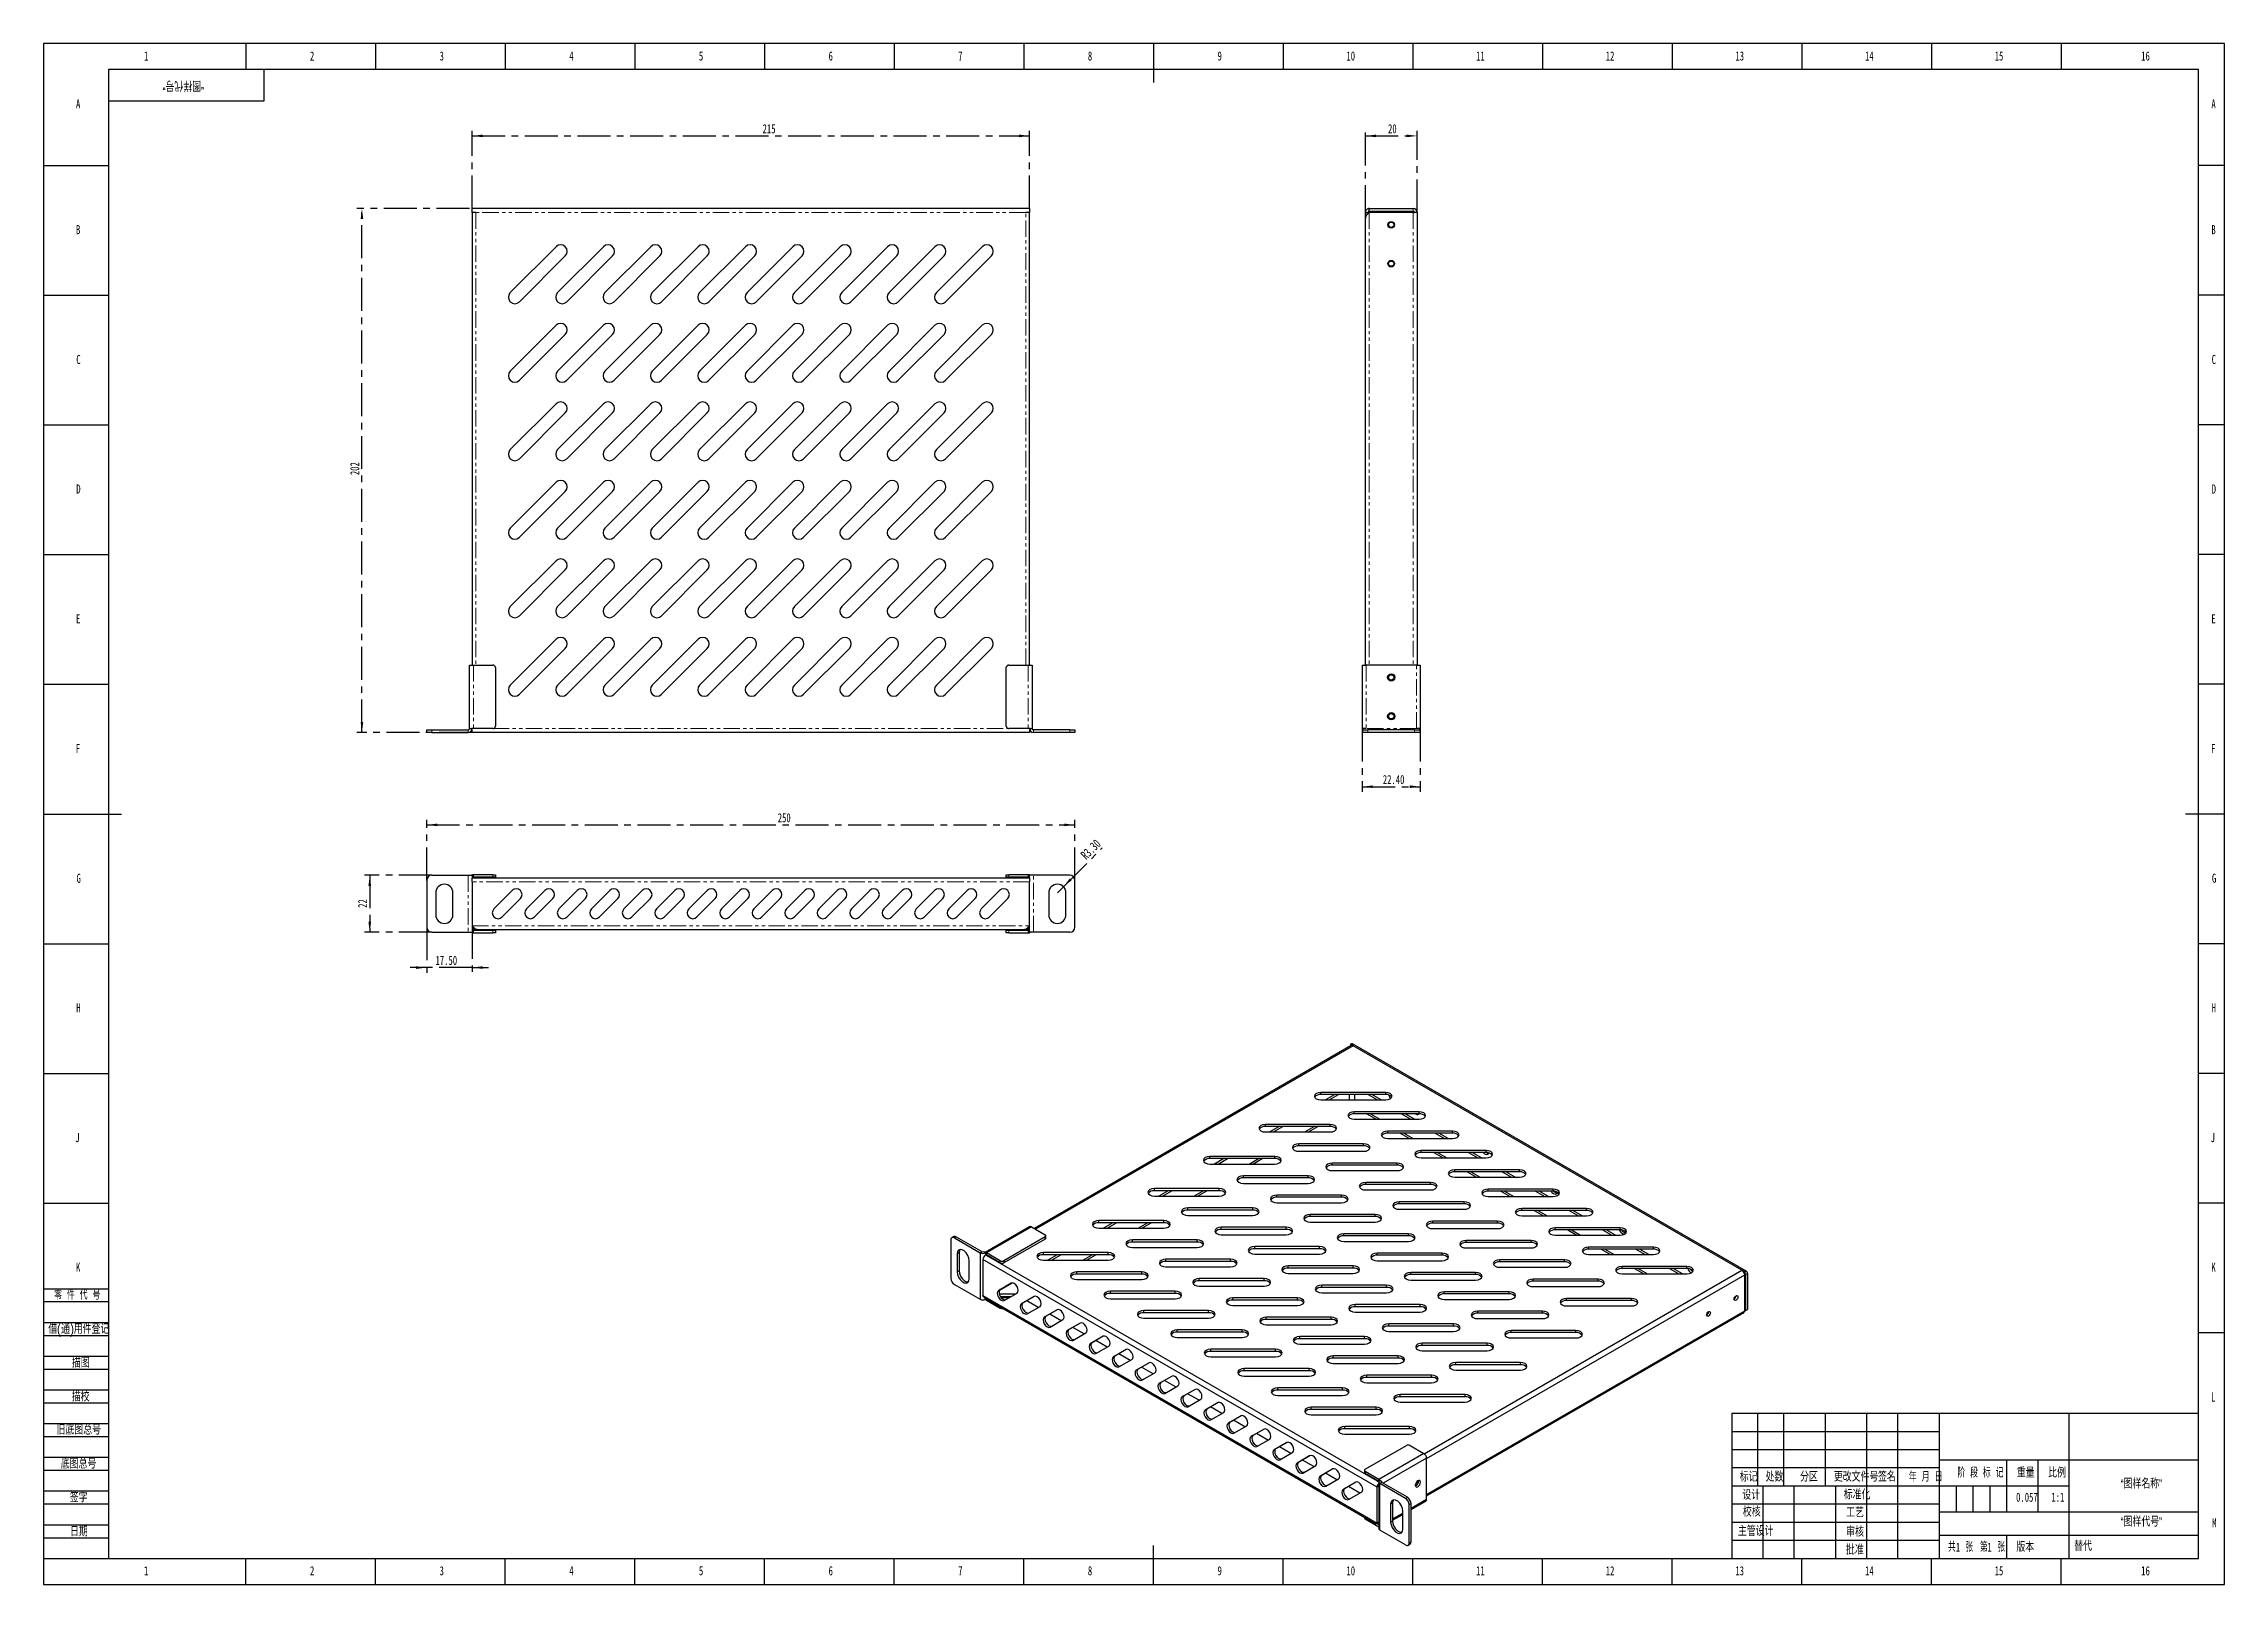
# Model space of a CAD drawing. Header units: millimetres. Extents: x 0 to 841, y 0 to 594.
import ezdxf

# ---------------------------------------------------------------- set-up
doc = ezdxf.new("R2010")
doc.units = ezdxf.units.MM
doc.linetypes.add('CENTERX2', pattern=[20.32, 12.7, -2.54, 2.54, -2.54])
doc.linetypes.add('PHANTOM', pattern=[12.7, 6.35, -1.27, 1.27, -1.27, 1.27, -1.27])
for name, color, linetype in [('10', 7, 'Continuous'), ('5', 7, 'Continuous'), ('SLD-0', 7, 'Continuous')]:
    doc.layers.add(name, color=color, linetype=linetype)
doc.layers.add('中心线层', color=1, linetype='CENTERX2', lineweight=25)
doc.styles.add('SLDTEXTSTYLE0', font='TXT', dxfattribs={"width": 0.7, "bigfont": 'bigfont'})
doc.styles.add('SLDTEXTSTYLE1', font='TXT', dxfattribs={"width": 0.62, "bigfont": 'bigfont'})
doc.styles.add('SLDTEXTSTYLE2', font='TXT', dxfattribs={"width": 0.614286, "bigfont": 'bigfont'})
doc.styles.add('SLDTEXTSTYLE3', font='TXT', dxfattribs={"width": 0.6, "bigfont": 'bigfont'})
doc.styles.add('SLDTEXTSTYLE4', font='TXT', dxfattribs={"width": 0.7})
doc.dimstyles.new('SLDDIMSTYLE0', dxfattribs={"dimtxt": 3.5, "dimasz": 4.08, "dimexe": 0, "dimexo": 0.0625, "dimgap": 0.875, "dimtad": 2, "dimrnd": 1e-09, "dimzin": 12, "dimdsep": 46, "dimtxsty": 'SLDTEXTSTYLE4', "dimsah": 1, "dimcen": 0.09, "dimadec": 0, "dimazin": 3, "dimtfac": 1, "dimtofl": 0, "dimtmove": 0, "dimatfit": 3, "dimfxl": 0, "dimfrac": 2, "dimtolj": 1, "dimtzin": 12, "dimarcsym": 0})
doc.dimstyles.new('SLDDIMSTYLE1', dxfattribs={"dimtxt": 3.5, "dimasz": 4.08, "dimexe": 0, "dimexo": 0.0625, "dimgap": 0.875, "dimtad": 2, "dimrnd": 1e-09, "dimzin": 4, "dimdsep": 46, "dimtxsty": 'SLDTEXTSTYLE4', "dimsah": 1, "dimcen": 0.09, "dimadec": 0, "dimazin": 1, "dimtfac": 1, "dimtmove": 0, "dimatfit": 0, "dimfxl": 0, "dimfrac": 2, "dimtolj": 1, "dimtzin": 12, "dimarcsym": 0})
doc.dimstyles.new('SLDDIMSTYLE2', dxfattribs={"dimtxt": 3.5, "dimasz": 4.08, "dimexe": 0, "dimexo": 0.0625, "dimgap": 0.875, "dimtad": 2, "dimrnd": 1e-09, "dimzin": 4, "dimdsep": 46, "dimtxsty": 'SLDTEXTSTYLE4', "dimsah": 1, "dimcen": 0, "dimadec": 0, "dimazin": 1, "dimtfac": 1, "dimtofl": 0, "dimtmove": 0, "dimatfit": 3, "dimfxl": 0, "dimfrac": 2, "dimtolj": 1, "dimtzin": 12, "dimarcsym": 0})

msp = doc.modelspace()

# ---------------------------------------------------------------- texts
at = {"layer": '10', "char_height": 3.5}
for s, insert, attachment_point, style in [('1', (39.544, 590.992), 2, 'SLDTEXTSTYLE4'), ('2', (103.544, 590.992), 2, 'SLDTEXTSTYLE4'), ('3', (153.544, 590.992), 2, 'SLDTEXTSTYLE4'), ('4', (203.544, 590.992), 2, 'SLDTEXTSTYLE4'), ('5', (253.544, 590.992), 2, 'SLDTEXTSTYLE4'), ('6', (303.547, 590.992), 2, 'SLDTEXTSTYLE4'), ('7', (353.547, 590.992), 2, 'SLDTEXTSTYLE4'), ('8', (403.547, 590.992), 2, 'SLDTEXTSTYLE4'), ('9', (453.547, 590.992), 2, 'SLDTEXTSTYLE4'), ('10', (504.089, 590.992), 2, 'SLDTEXTSTYLE4'), ('11', (554.089, 590.992), 2, 'SLDTEXTSTYLE4'), ('12', (604.089, 590.992), 2, 'SLDTEXTSTYLE4'), ('13', (654.089, 590.992), 2, 'SLDTEXTSTYLE4'), ('14', (704.089, 590.992), 2, 'SLDTEXTSTYLE4'), ('15', (754.089, 590.992), 2, 'SLDTEXTSTYLE4'), ('16', (810.591, 590.992), 2, 'SLDTEXTSTYLE4'), ('A', (13.32, 572.535), 2, 'SLDTEXTSTYLE4'), ('A', (836.82, 572.535), 2, 'SLDTEXTSTYLE4'), ('B', (13.32, 524.035), 2, 'SLDTEXTSTYLE4'), ('B', (836.82, 524.035), 2, 'SLDTEXTSTYLE4'), ('C', (13.427, 473.992), 2, 'SLDTEXTSTYLE4'), ('C', (836.927, 473.992), 2, 'SLDTEXTSTYLE4'), ('D', (13.43, 424.035), 2, 'SLDTEXTSTYLE4'), ('D', (836.93, 424.035), 2, 'SLDTEXTSTYLE4'), ('E', (13.318, 373.992), 2, 'SLDTEXTSTYLE4'), ('E', (836.818, 373.992), 2, 'SLDTEXTSTYLE4'), ('F', (13.224, 324.035), 2, 'SLDTEXTSTYLE4'), ('F', (836.724, 324.035), 2, 'SLDTEXTSTYLE4'), ('G', (13.539, 273.992), 2, 'SLDTEXTSTYLE4'), ('G', (837.039, 273.992), 2, 'SLDTEXTSTYLE4'), ('H', (13.43, 224.035), 2, 'SLDTEXTSTYLE4'), ('H', (836.93, 224.035), 2, 'SLDTEXTSTYLE4'), ('J', (13.015, 173.992), 2, 'SLDTEXTSTYLE4'), ('J', (836.515, 173.992), 2, 'SLDTEXTSTYLE4'), ('K', (13.32, 124.035), 2, 'SLDTEXTSTYLE4'), ('K', (836.82, 124.035), 2, 'SLDTEXTSTYLE4'), ('L', (836.681, 73.992), 2, 'SLDTEXTSTYLE4'), ('0.057', (764.843, 35.353), 2, 'SLDTEXTSTYLE4'), ('1:1', (776.749, 35.353), 2, 'SLDTEXTSTYLE4'), ('“图样名称”', (808.988, 40.494), 2, 'SLDTEXTSTYLE0'), ('校核', (658.733, 29.668), 2, 'SLDTEXTSTYLE0'), ('“图样代号”', (808.99, 25.833), 2, 'SLDTEXTSTYLE0'), ('M', (837.097, 25.492), 2, 'SLDTEXTSTYLE4'), ('主管设计', (660.264, 22.22), 2, 'SLDTEXTSTYLE0'), ('1', (737.45, 16.086), 1, 'SLDTEXTSTYLE4'), ('1', (749.566, 16.086), 1, 'SLDTEXTSTYLE4'), ('1', (39.544, 6.992), 2, 'SLDTEXTSTYLE4'), ('2', (103.544, 6.992), 2, 'SLDTEXTSTYLE4'), ('3', (153.544, 6.992), 2, 'SLDTEXTSTYLE4'), ('4', (203.544, 6.992), 2, 'SLDTEXTSTYLE4'), ('5', (253.544, 6.992), 2, 'SLDTEXTSTYLE4'), ('6', (303.547, 6.992), 2, 'SLDTEXTSTYLE4'), ('7', (353.547, 6.992), 2, 'SLDTEXTSTYLE4'), ('8', (403.547, 6.992), 2, 'SLDTEXTSTYLE4'), ('9', (453.547, 6.992), 2, 'SLDTEXTSTYLE4'), ('10', (504.089, 6.992), 2, 'SLDTEXTSTYLE4'), ('11', (554.089, 6.992), 2, 'SLDTEXTSTYLE4'), ('12', (604.089, 6.992), 2, 'SLDTEXTSTYLE4'), ('13', (654.089, 6.992), 2, 'SLDTEXTSTYLE4'), ('14', (704.089, 6.992), 2, 'SLDTEXTSTYLE4'), ('15', (754.089, 6.992), 2, 'SLDTEXTSTYLE4'), ('16', (810.591, 6.992), 2, 'SLDTEXTSTYLE4')]:
    msp.add_mtext(s, dxfattribs=dict(at, insert=insert, attachment_point=attachment_point, style=style))
at = {"layer": '10', "color": 7, "char_height": 3.5}
for s, insert, attachment_point, style in [('零 件 代 号', (4.079, 113.294), 1, 'SLDTEXTSTYLE2'), ('借(通)用件登记', (1.824, 100.136), 1, 'SLDTEXTSTYLE0'), ('描图', (14.331, 87.091), 2, 'SLDTEXTSTYLE0'), ('描校', (14.298, 74.062), 2, 'SLDTEXTSTYLE0'), ('旧底图总号', (4.985, 61.266), 1, 'SLDTEXTSTYLE0'), ('底图总号', (6.614, 48.182), 1, 'SLDTEXTSTYLE0'), ('标记', (657.522, 43.15), 2, 'SLDTEXTSTYLE0'), ('处数', (667.496, 43.15), 2, 'SLDTEXTSTYLE0'), ('分区', (680.798, 43.15), 2, 'SLDTEXTSTYLE0'), ('更改文件号', (698.989, 43.15), 2, 'SLDTEXTSTYLE0'), ('签名', (710.851, 43.15), 2, 'SLDTEXTSTYLE0'), ('年 月 日', (725.802, 43.15), 2, 'SLDTEXTSTYLE1'), ('阶 段 标 记', (746.908, 44.73), 2, 'SLDTEXTSTYLE2'), ('重量', (764.38, 44.73), 2, 'SLDTEXTSTYLE0'), ('比例', (776.497, 44.73), 2, 'SLDTEXTSTYLE0'), ('签字', (13.529, 35.163), 2, 'SLDTEXTSTYLE0'), ('设计', (658.532, 36.169), 2, 'SLDTEXTSTYLE0'), ('标准化', (699.347, 36.284), 2, 'SLDTEXTSTYLE0'), ('工艺', (698.57, 29.368), 2, 'SLDTEXTSTYLE0'), ('日期', (13.607, 22.051), 2, 'SLDTEXTSTYLE0'), ('审核', (698.569, 21.92), 2, 'SLDTEXTSTYLE0'), ('批准', (698.491, 15.009), 2, 'SLDTEXTSTYLE0'), ('共  张', (739.275, 16.086), 2, 'SLDTEXTSTYLE3'), ('第  张', (751.611, 16.086), 2, 'SLDTEXTSTYLE3'), ('版本', (764.214, 16.086), 2, 'SLDTEXTSTYLE0')]:
    msp.add_mtext(s, dxfattribs=dict(at, insert=insert, attachment_point=attachment_point, style=style))
at = {"layer": 'SLD-0', "insert": (53.88, 576.133), "char_height": 3.5, "attachment_point": 2, "rotation": 180, "style": 'SLDTEXTSTYLE0'}
msp.add_mtext('“图样代号”', dxfattribs=at)
at = {"layer": 'SLD-0', "insert": (783.073, 16.45), "char_height": 3.5, "attachment_point": 1, "style": 'SLDTEXTSTYLE0'}
msp.add_mtext('替代', dxfattribs=at)

# ---------------------------------------------------------------- blocks, each defined once
blk = doc.blocks.new('_D')
at = {"layer": '中心线层'}
for p, q in [((165.24, 530.42), (165.24, 560.42)), ((165.24, 558.42), (380.24, 558.42)), ((380.24, 530.42), (380.24, 560.42))]:
    blk.add_line(p, q, dxfattribs=at)
for points in [[(165.24, 558.42), (169.32, 557.92), (169.32, 558.93)], [(380.24, 558.42), (376.16, 558.93), (376.16, 557.92)]]:
    blk.add_solid(points, dxfattribs=at)
at = {"layer": '中心线层', "insert": (277.26, 562.94), "char_height": 3.5, "attachment_point": 1, "style": 'SLDTEXTSTYLE4'}
blk.add_mtext('215', dxfattribs=at)
blk = doc.blocks.new('_D_1')
at = {"layer": '中心线层'}
for p, q in [((184.51, 530.42), (120.76, 530.42)), ((122.76, 328.42), (122.76, 530.42)), ((165.24, 328.42), (120.76, 328.42))]:
    blk.add_line(p, q, dxfattribs=at)
for points in [[(122.76, 530.42), (122.25, 526.34), (123.27, 526.34)], [(122.76, 328.42), (123.27, 332.5), (122.25, 332.5)]]:
    blk.add_solid(points, dxfattribs=at)
at = {"layer": '中心线层', "insert": (118.25, 427.64), "char_height": 3.5, "attachment_point": 1, "rotation": 90, "style": 'SLDTEXTSTYLE4'}
blk.add_mtext('202', dxfattribs=at)
blk = doc.blocks.new('_D_2')
at = {"layer": '中心线层'}
for p, q in [((509.72, 526.71), (509.72, 560.42)), ((509.72, 558.42), (529.72, 558.42)), ((529.72, 528.92), (529.72, 560.42))]:
    blk.add_line(p, q, dxfattribs=at)
for points in [[(509.72, 558.42), (513.8, 557.92), (513.8, 558.93)], [(529.72, 558.42), (525.64, 558.93), (525.64, 557.92)]]:
    blk.add_solid(points, dxfattribs=at)
at = {"layer": '中心线层', "insert": (518.46, 562.94), "char_height": 3.5, "attachment_point": 1, "style": 'SLDTEXTSTYLE4'}
blk.add_mtext('20', dxfattribs=at)
blk = doc.blocks.new('_D_3')
at = {"layer": '中心线层'}
for p, q in [((508.52, 329.92), (508.52, 305.52)), ((530.92, 329.92), (530.92, 305.52)), ((508.52, 307.52), (530.92, 307.52))]:
    blk.add_line(p, q, dxfattribs=at)
for points in [[(508.52, 307.52), (512.6, 307.01), (512.6, 308.03)], [(530.92, 307.52), (526.84, 308.03), (526.84, 307.01)]]:
    blk.add_solid(points, dxfattribs=at)
at = {"layer": '中心线层', "insert": (516.45, 312.03), "char_height": 3.5, "attachment_point": 1, "style": 'SLDTEXTSTYLE4'}
blk.add_mtext('22.40', dxfattribs=at)
blk = doc.blocks.new('_D_4')
at = {"layer": '中心线层'}
for p, q in [((147.74, 271.38), (147.74, 294.8)), ((397.74, 271.38), (397.74, 294.8)), ((147.74, 292.8), (397.74, 292.8))]:
    blk.add_line(p, q, dxfattribs=at)
for points in [[(147.74, 292.8), (151.82, 292.29), (151.82, 293.31)], [(397.74, 292.8), (393.66, 293.31), (393.66, 292.29)]]:
    blk.add_solid(points, dxfattribs=at)
at = {"layer": '中心线层', "insert": (283.11, 297.31), "char_height": 3.5, "attachment_point": 1, "style": 'SLDTEXTSTYLE4'}
blk.add_mtext('250', dxfattribs=at)
blk = doc.blocks.new('_D_5')
at = {"layer": '中心线层'}
for p, q in [((149.74, 273.38), (123.77, 273.38)), ((125.77, 273.38), (125.77, 251.38)), ((149.74, 251.38), (123.77, 251.38))]:
    blk.add_line(p, q, dxfattribs=at)
for points in [[(125.77, 273.38), (125.27, 269.3), (126.28, 269.3)], [(125.77, 251.38), (126.28, 255.46), (125.27, 255.46)]]:
    blk.add_solid(points, dxfattribs=at)
at = {"layer": '中心线层', "insert": (121.26, 260.83), "char_height": 3.5, "attachment_point": 1, "rotation": 90, "style": 'SLDTEXTSTYLE4'}
blk.add_mtext('22', dxfattribs=at)
blk = doc.blocks.new('_D_6')
at = {"layer": '中心线层'}
for q in [(408.22, 283.92), (390.94, 266.63)]:
    blk.add_line((393.27, 268.97), q, dxfattribs=at)
blk.add_solid([(393.27, 268.97), (396.51, 271.49), (395.8, 272.21)], dxfattribs=at)
at = {"layer": '中心线层', "insert": (399.62, 281.68), "char_height": 3.5, "attachment_point": 1, "rotation": 45, "style": 'SLDTEXTSTYLE4'}
blk.add_mtext('R3.30', dxfattribs=at)
blk = doc.blocks.new('_D_7')
at = {"layer": '中心线层'}
for p, q in [((147.74, 253.38), (147.74, 235.79)), ((165.24, 253.88), (165.24, 235.79)), ((147.74, 237.79), (141.39, 237.79)), ((165.24, 237.79), (147.74, 237.79)), ((165.24, 237.79), (171.59, 237.79))]:
    blk.add_line(p, q, dxfattribs=at)
for points in [[(147.74, 237.79), (143.66, 238.3), (143.66, 237.29)], [(165.24, 237.79), (169.32, 237.29), (169.32, 238.3)]]:
    blk.add_solid(points, dxfattribs=at)
at = {"layer": '中心线层', "insert": (151.13, 242.31), "char_height": 3.5, "attachment_point": 1, "style": 'SLDTEXTSTYLE4'}
blk.add_mtext('17.50', dxfattribs=at)

# ---------------------------------------------------------------- dimensions: what is measured, and where the dimension line sits
at = {"layer": '中心线层'}
for base, p1, p2, dimstyle, picture, middle in [((380.236, 558.424), (165.236, 530.421), (380.236, 530.421), 'SLDDIMSTYLE0', '_D', (279.562, 558.424)), ((529.719, 558.424), (509.719, 526.714), (529.719, 528.921), 'SLDDIMSTYLE0', '_D_2', (519.996, 558.424)), ((530.919, 307.517), (508.519, 329.921), (530.919, 329.921), 'SLDDIMSTYLE1', '_D_3', (520.285, 307.517)), ((397.736, 292.798), (147.736, 271.384), (397.736, 271.384), 'SLDDIMSTYLE0', '_D_4', (285.419, 292.798)), ((147.736, 237.795), (165.236, 253.884), (147.736, 253.384), 'SLDDIMSTYLE1', '_D_7', (154.962, 237.795))]:
    dim = msp.add_linear_dim(base=base, p1=p1, p2=p2, dimstyle=dimstyle, dxfattribs=at)
    dim.commit()
    dim.dimension.update_dxf_attribs({"geometry": picture, "text_midpoint": middle, "dimtype": 160})
for base, p1, p2, picture, middle in [((122.758, 530.421), (165.236, 328.421), (184.507, 530.421), '_D_1', (122.758, 429.94)), ((125.775, 251.384), (149.736, 273.384), (149.736, 251.384), '_D_5', (125.775, 262.366))]:
    dim = msp.add_linear_dim(base=base, p1=p1, p2=p2, angle=90, dimstyle='SLDDIMSTYLE0', dxfattribs=at)
    dim.commit()
    dim.dimension.update_dxf_attribs({"geometry": picture, "text_midpoint": middle, "dimtype": 160})
dim = msp.add_radius_dim(center=(390.936, 266.634), mpoint=(393.269, 268.967), dimstyle='SLDDIMSTYLE2', dxfattribs=at)
dim.commit()
dim.dimension.update_dxf_attribs({"geometry": '_D_6', "text_midpoint": (405.589, 281.287), "dimtype": 164})

# ---------------------------------------------------------------- linework, layer by layer
at = {"color": 7, "linetype": 'Continuous', "lineweight": 25}
for p, q in [((165.236, 528.921), (165.236, 530.421)), ((380.236, 530.421), (165.236, 530.421)), ((380.236, 530.421), (380.236, 528.921)), ((511.219, 529.421), (511.219, 530.421)), ((511.219, 530.421), (528.219, 530.421)), ((166.736, 528.921), (165.236, 528.921)), ((165.236, 528.921), (165.236, 354.421)), ((380.236, 528.921), (378.736, 528.921)), ((380.236, 354.421), (380.236, 528.921)), ((509.719, 528.921), (510.719, 528.921)), ((509.719, 528.921), (509.719, 526.714)), ((509.719, 354.421), (509.719, 526.714)), ((510.719, 528.921), (510.719, 528.441)), ((511.219, 529.421), (528.219, 529.421)), ((528.219, 528.921), (511.219, 528.921)), ((528.219, 528.921), (528.719, 528.921)), ((529.719, 528.921), (528.719, 528.921)), ((529.719, 528.921), (529.719, 354.421)), ((197.646, 515.689), (179.968, 498.011)), ((215.904, 515.689), (198.226, 498.011)), ((234.162, 515.689), (216.484, 498.011)), ((252.42, 515.689), (234.742, 498.011)), ((270.678, 515.689), (253, 498.011)), ((288.936, 515.689), (271.258, 498.011)), ((307.194, 515.689), (289.516, 498.011)), ((325.452, 515.689), (307.774, 498.011)), ((343.71, 515.689), (326.032, 498.011)), ((361.968, 515.689), (344.29, 498.011)), ((183.504, 494.476), (201.181, 512.154)), ((201.762, 494.476), (219.439, 512.154)), ((220.02, 494.476), (237.697, 512.154)), ((238.278, 494.476), (255.955, 512.154)), ((256.536, 494.476), (274.213, 512.154)), ((274.794, 494.476), (292.471, 512.154)), ((293.052, 494.476), (310.73, 512.154)), ((311.31, 494.476), (328.988, 512.154)), ((329.568, 494.476), (347.246, 512.154)), ((347.826, 494.476), (365.504, 512.154)), ((197.646, 485.425), (179.968, 467.747)), ((183.504, 464.211), (201.181, 481.889)), ((215.904, 485.425), (198.226, 467.747)), ((201.762, 464.211), (219.439, 481.889)), ((234.162, 485.425), (216.484, 467.747)), ((220.02, 464.211), (237.697, 481.889)), ((252.42, 485.425), (234.742, 467.747)), ((238.278, 464.211), (255.955, 481.889)), ((270.678, 485.425), (253, 467.747)), ((256.536, 464.211), (274.213, 481.889)), ((288.936, 485.425), (271.258, 467.747)), ((274.794, 464.211), (292.471, 481.889)), ((307.194, 485.425), (289.516, 467.747)), ((293.052, 464.211), (310.73, 481.889)), ((325.452, 485.425), (307.774, 467.747)), ((311.31, 464.211), (328.988, 481.889)), ((343.71, 485.425), (326.032, 467.747)), ((329.568, 464.211), (347.246, 481.889)), ((361.968, 485.425), (344.29, 467.747)), ((347.826, 464.211), (365.504, 481.889)), ((197.646, 455.16), (179.968, 437.483)), ((215.904, 455.16), (198.226, 437.483)), ((234.162, 455.16), (216.484, 437.483)), ((252.42, 455.16), (234.742, 437.483)), ((270.678, 455.16), (253, 437.483)), ((288.936, 455.16), (271.258, 437.483)), ((307.194, 455.16), (289.516, 437.483)), ((325.452, 455.16), (307.774, 437.483)), ((343.71, 455.16), (326.032, 437.483)), ((361.968, 455.16), (344.29, 437.483)), ((183.504, 433.947), (201.181, 451.625)), ((201.762, 433.947), (219.439, 451.625)), ((220.02, 433.947), (237.697, 451.625)), ((238.278, 433.947), (255.955, 451.625)), ((256.536, 433.947), (274.213, 451.625)), ((274.794, 433.947), (292.471, 451.625)), ((293.052, 433.947), (310.73, 451.625)), ((311.31, 433.947), (328.988, 451.625)), ((329.568, 433.947), (347.246, 451.625)), ((347.826, 433.947), (365.504, 451.625)), ((197.646, 424.896), (179.968, 407.218)), ((183.504, 403.683), (201.181, 421.36)), ((215.904, 424.896), (198.226, 407.218)), ((201.762, 403.683), (219.439, 421.36)), ((234.162, 424.896), (216.484, 407.218)), ((220.02, 403.683), (237.697, 421.36)), ((252.42, 424.896), (234.742, 407.218)), ((238.278, 403.683), (255.955, 421.36)), ((270.678, 424.896), (253, 407.218)), ((256.536, 403.683), (274.213, 421.36)), ((288.936, 424.896), (271.258, 407.218)), ((274.794, 403.683), (292.471, 421.36)), ((307.194, 424.896), (289.516, 407.218)), ((293.052, 403.683), (310.73, 421.36)), ((325.452, 424.896), (307.774, 407.218)), ((311.31, 403.683), (328.988, 421.36)), ((343.71, 424.896), (326.032, 407.218)), ((329.568, 403.683), (347.246, 421.36)), ((361.968, 424.896), (344.29, 407.218)), ((347.826, 403.683), (365.504, 421.36)), ((197.646, 394.631), (179.968, 376.954)), ((183.504, 373.418), (201.181, 391.096)), ((215.904, 394.631), (198.226, 376.954)), ((201.762, 373.418), (219.439, 391.096)), ((234.162, 394.631), (216.484, 376.954)), ((220.02, 373.418), (237.697, 391.096)), ((252.42, 394.631), (234.742, 376.954)), ((238.278, 373.418), (255.955, 391.096)), ((270.678, 394.631), (253, 376.954)), ((256.536, 373.418), (274.213, 391.096)), ((288.936, 394.631), (271.258, 376.954)), ((274.794, 373.418), (292.471, 391.096)), ((307.194, 394.631), (289.516, 376.954)), ((293.052, 373.418), (310.73, 391.096)), ((325.452, 394.631), (307.774, 376.954)), ((311.31, 373.418), (328.988, 391.096)), ((343.71, 394.631), (326.032, 376.954)), ((329.568, 373.418), (347.246, 391.096)), ((361.968, 394.631), (344.29, 376.954)), ((347.826, 373.418), (365.504, 391.096)), ((197.646, 364.367), (179.968, 346.689)), ((215.904, 364.367), (198.226, 346.689)), ((234.162, 364.367), (216.484, 346.689)), ((252.42, 364.367), (234.742, 346.689)), ((270.678, 364.367), (253, 346.689)), ((288.936, 364.367), (271.258, 346.689)), ((307.194, 364.367), (289.516, 346.689)), ((325.452, 364.367), (307.774, 346.689)), ((343.71, 364.367), (326.032, 346.689)), ((361.968, 364.367), (344.29, 346.689)), ((164.236, 354.421), (165.736, 354.421)), ((164.236, 329.921), (164.236, 354.421)), ((165.736, 354.421), (173.236, 354.421)), ((174.236, 353.421), (174.236, 330.921)), ((183.504, 343.154), (201.181, 360.831)), ((201.762, 343.154), (219.439, 360.831)), ((220.02, 343.154), (237.697, 360.831)), ((238.278, 343.154), (255.955, 360.831)), ((256.536, 343.154), (274.213, 360.831)), ((274.794, 343.154), (292.471, 360.831)), ((293.052, 343.154), (310.73, 360.831)), ((311.31, 343.154), (328.988, 360.831)), ((329.568, 343.154), (347.246, 360.831)), ((347.826, 343.154), (365.504, 360.831)), ((371.236, 330.921), (371.236, 353.421)), ((372.236, 354.421), (379.736, 354.421)), ((379.736, 354.421), (381.236, 354.421)), ((381.236, 354.421), (381.236, 329.921)), ((508.519, 354.421), (508.519, 329.921)), ((508.519, 354.421), (510.019, 354.421)), ((529.419, 354.421), (510.019, 354.421)), ((529.419, 354.421), (530.919, 354.421)), ((530.919, 354.421), (530.919, 329.921)), ((147.736, 328.421), (147.736, 329.421)), ((147.736, 329.421), (149.736, 329.421)), ((149.736, 328.421), (147.736, 328.421)), ((149.736, 329.421), (163.736, 329.421)), ((149.736, 328.421), (163.736, 328.421)), ((164.236, 329.921), (164.988, 329.921)), ((165.736, 329.921), (164.988, 329.921)), ((165.236, 328.421), (165.236, 329.921)), ((380.236, 328.421), (165.236, 328.421)), ((173.236, 329.921), (165.736, 329.921)), ((379.736, 329.921), (372.236, 329.921)), ((380.484, 329.921), (379.736, 329.921)), ((380.236, 329.921), (380.236, 328.421)), ((380.484, 329.921), (381.236, 329.921)), ((395.736, 329.421), (381.736, 329.421)), ((395.736, 328.421), (381.736, 328.421)), ((395.736, 329.421), (397.736, 329.421)), ((397.736, 328.421), (395.736, 328.421)), ((397.736, 329.421), (397.736, 328.421)), ((508.719, 329.921), (508.519, 329.921)), ((510.019, 329.921), (508.719, 329.921)), ((508.719, 329.421), (508.719, 329.921)), ((508.719, 328.421), (508.719, 329.421)), ((508.719, 329.421), (510.719, 329.421)), ((510.719, 328.421), (508.719, 328.421)), ((528.719, 329.421), (510.719, 329.421)), ((528.719, 328.421), (510.719, 328.421)), ((528.719, 329.421), (530.719, 329.421)), ((530.719, 328.421), (528.719, 328.421)), ((530.719, 329.921), (529.419, 329.921)), ((530.719, 329.421), (530.719, 329.921)), ((530.919, 329.921), (530.719, 329.921)), ((530.719, 329.421), (530.719, 328.421)), ((147.736, 271.384), (147.736, 253.384)), ((149.736, 273.384), (163.736, 273.384)), ((163.736, 273.384), (165.236, 273.384)), ((165.236, 273.384), (165.236, 272.384)), ((165.236, 272.384), (166.736, 272.384)), ((165.236, 270.884), (165.236, 272.384)), ((165.236, 270.884), (165.236, 253.884)), ((173.236, 273.584), (165.736, 273.584)), ((173.236, 272.584), (165.736, 272.584)), ((166.736, 272.384), (378.736, 272.384)), ((173.236, 273.584), (174.236, 273.584)), ((174.236, 272.584), (173.236, 272.584)), ((174.236, 273.584), (174.236, 272.584)), ((371.236, 272.584), (371.236, 273.584)), ((371.236, 273.584), (372.236, 273.584)), ((372.236, 272.584), (371.236, 272.584)), ((379.736, 273.584), (372.236, 273.584)), ((379.736, 272.584), (372.236, 272.584)), ((378.736, 272.384), (380.236, 272.384)), ((380.236, 272.384), (380.236, 273.384)), ((381.736, 273.384), (380.236, 273.384)), ((380.236, 272.384), (380.236, 270.884)), ((380.236, 253.884), (380.236, 270.884)), ((395.736, 273.384), (381.736, 273.384)), ((397.736, 253.384), (397.736, 271.384)), ((151.236, 266.634), (151.236, 258.134)), ((157.836, 258.134), (157.836, 266.634)), ((180.751, 267.475), (173.68, 260.404)), ((176.791, 257.293), (183.863, 264.364)), ((193.28, 267.475), (186.209, 260.404)), ((189.32, 257.293), (196.391, 264.364)), ((205.808, 267.475), (198.737, 260.404)), ((201.849, 257.293), (208.92, 264.364)), ((218.337, 267.475), (211.266, 260.404)), ((214.377, 257.293), (221.448, 264.364)), ((230.866, 267.475), (223.795, 260.404)), ((226.906, 257.293), (233.977, 264.364)), ((243.394, 267.475), (236.323, 260.404)), ((239.434, 257.293), (246.506, 264.364)), ((255.923, 267.475), (248.852, 260.404)), ((251.963, 257.293), (259.034, 264.364)), ((268.451, 267.475), (261.38, 260.404)), ((264.492, 257.293), (271.563, 264.364)), ((280.98, 267.475), (273.909, 260.404)), ((277.02, 257.293), (284.091, 264.364)), ((293.509, 267.475), (286.438, 260.404)), ((289.549, 257.293), (296.62, 264.364)), ((306.037, 267.475), (298.966, 260.404)), ((302.077, 257.293), (309.149, 264.364)), ((318.566, 267.475), (311.495, 260.404)), ((314.606, 257.293), (321.677, 264.364)), ((331.094, 267.475), (324.023, 260.404)), ((327.135, 257.293), (334.206, 264.364)), ((343.623, 267.475), (336.552, 260.404)), ((339.663, 257.293), (346.734, 264.364)), ((356.152, 267.475), (349.081, 260.404)), ((352.192, 257.293), (359.263, 264.364)), ((368.68, 267.475), (361.609, 260.404)), ((364.72, 257.293), (371.791, 264.364)), ((387.636, 266.634), (387.636, 258.134)), ((394.236, 258.134), (394.236, 266.634)), ((165.236, 253.883), (165.236, 252.684)), ((165.236, 252.684), (165.236, 251.384)), ((166.736, 252.384), (167.443, 252.384)), ((378.029, 252.384), (167.443, 252.384)), ((378.029, 252.384), (378.736, 252.384)), ((380.236, 252.684), (380.236, 253.883)), ((380.236, 251.384), (380.236, 252.684)), ((149.736, 251.384), (163.736, 251.384)), ((163.736, 251.384), (165.236, 251.384)), ((165.736, 252.184), (173.236, 252.184)), ((165.736, 251.184), (173.236, 251.184)), ((173.236, 252.184), (174.236, 252.184)), ((174.236, 251.184), (173.236, 251.184)), ((174.236, 252.184), (174.236, 251.184)), ((371.236, 251.184), (371.236, 252.184)), ((371.236, 252.184), (372.236, 252.184)), ((372.236, 251.184), (371.236, 251.184)), ((372.236, 252.184), (379.736, 252.184)), ((372.236, 251.184), (379.736, 251.184)), ((381.736, 251.384), (380.236, 251.384)), ((395.736, 251.384), (381.736, 251.384)), ((504.306, 207.748), (382.076, 137.186)), ((505.056, 207.674), (503.996, 208.287)), ((503.996, 208.287), (503.996, 207.569)), ((656.774, 120.597), (504.746, 208.361)), ((654.963, 121.135), (505.056, 207.674)), ((517.556, 189.655), (492.556, 189.655)), ((492.556, 188.839), (492.556, 189.655)), ((517.556, 188.839), (492.556, 188.839)), ((492.556, 186.769), (517.556, 186.769)), ((503.496, 188.839), (503.496, 186.769)), ((505.556, 188.839), (505.556, 186.769)), ((517.556, 188.839), (517.556, 189.655)), ((496.156, 177.301), (471.156, 177.301)), ((471.156, 176.485), (471.156, 177.301)), ((496.156, 176.485), (496.156, 177.301)), ((530.467, 182.202), (505.467, 182.202)), ((505.467, 181.386), (505.467, 182.202)), ((530.467, 181.386), (505.467, 181.386)), ((505.467, 179.316), (530.467, 179.316)), ((510.285, 181.386), (513.87, 179.316)), ((511.699, 181.386), (515.285, 179.316)), ((530.238, 181.223), (530.52, 181.385)), ((530.467, 181.386), (530.467, 182.202)), ((496.156, 176.485), (471.156, 176.485)), ((471.156, 174.415), (496.156, 174.415)), ((509.067, 169.848), (484.067, 169.848)), ((484.067, 169.032), (484.067, 169.848)), ((509.067, 169.032), (484.067, 169.032)), ((486.338, 174.415), (489.924, 176.485)), ((487.753, 174.415), (491.338, 176.485)), ((509.067, 169.032), (509.067, 169.848)), ((543.377, 174.749), (518.377, 174.749)), ((518.377, 173.933), (518.377, 174.749)), ((543.377, 173.933), (518.377, 173.933)), ((518.377, 171.863), (543.377, 171.863)), ((523.195, 173.933), (526.781, 171.863)), ((524.61, 173.933), (528.195, 171.863)), ((543.377, 173.933), (543.377, 174.749)), ((474.756, 164.947), (449.756, 164.947)), ((449.756, 164.131), (449.756, 164.947)), ((474.756, 164.131), (449.756, 164.131)), ((449.756, 162.061), (474.756, 162.061)), ((464.938, 162.061), (468.524, 164.131)), ((466.352, 162.061), (469.938, 164.131)), ((474.756, 164.131), (474.756, 164.947)), ((484.067, 166.962), (509.067, 166.962)), ((521.977, 162.395), (496.977, 162.395)), ((496.977, 161.579), (496.977, 162.395)), ((521.977, 161.579), (496.977, 161.579)), ((521.977, 161.579), (521.977, 162.395)), ((556.288, 167.296), (531.288, 167.296)), ((531.288, 166.48), (531.288, 167.296)), ((556.288, 166.48), (531.288, 166.48)), ((531.288, 164.41), (556.288, 164.41)), ((536.105, 166.48), (539.691, 164.41)), ((537.52, 166.48), (541.105, 164.41)), ((569.198, 159.843), (544.198, 159.843)), ((544.198, 159.027), (544.198, 159.843)), ((556.288, 166.48), (556.288, 167.296)), ((556.816, 165.88), (557.526, 166.29)), ((569.198, 159.027), (569.198, 159.843)), ((453.356, 152.593), (428.356, 152.593)), ((428.356, 151.776), (428.356, 152.593)), ((453.356, 151.776), (428.356, 151.776)), ((443.538, 149.707), (447.123, 151.776)), ((444.952, 149.707), (448.538, 151.776)), ((453.356, 151.776), (453.356, 152.593)), ((487.666, 157.494), (462.666, 157.494)), ((462.666, 156.677), (462.666, 157.494)), ((487.666, 156.677), (462.666, 156.677)), ((462.666, 154.608), (487.666, 154.608)), ((487.666, 156.677), (487.666, 157.494)), ((496.977, 159.509), (521.977, 159.509)), ((534.887, 154.942), (509.887, 154.942)), ((509.887, 154.126), (509.887, 154.942)), ((534.887, 154.126), (509.887, 154.126)), ((509.887, 152.056), (534.887, 152.056)), ((534.887, 154.126), (534.887, 154.942)), ((569.198, 159.027), (544.198, 159.027)), ((544.198, 156.957), (569.198, 156.957)), ((549.016, 159.027), (552.601, 156.957)), ((550.43, 159.027), (554.016, 156.957)), ((582.108, 152.39), (557.108, 152.39)), ((557.108, 151.574), (557.108, 152.39)), ((582.108, 151.574), (557.108, 151.574)), ((561.926, 151.574), (565.512, 149.504)), ((563.341, 151.574), (566.926, 149.504)), ((582.108, 151.574), (582.108, 152.39)), ((428.356, 149.707), (453.356, 149.707)), ((466.266, 145.14), (441.266, 145.14)), ((441.266, 144.323), (441.266, 145.14)), ((466.266, 144.323), (441.266, 144.323)), ((466.266, 144.323), (466.266, 145.14)), ((500.577, 150.041), (475.577, 150.041)), ((475.577, 149.224), (475.577, 150.041)), ((500.577, 149.224), (475.577, 149.224)), ((475.577, 147.155), (500.577, 147.155)), ((500.577, 149.224), (500.577, 150.041)), ((547.798, 147.489), (522.798, 147.489)), ((522.798, 146.673), (522.798, 147.489)), ((547.798, 146.673), (522.798, 146.673)), ((522.798, 144.603), (547.798, 144.603)), ((547.798, 146.673), (547.798, 147.489)), ((557.108, 149.504), (582.108, 149.504)), ((595.019, 144.937), (570.019, 144.937)), ((570.019, 144.121), (570.019, 144.937)), ((595.019, 144.121), (570.019, 144.121)), ((574.837, 144.121), (578.422, 142.051)), ((576.251, 144.121), (579.837, 142.051)), ((583.393, 150.537), (584.142, 150.97)), ((595.019, 144.121), (595.019, 144.937)), ((380.209, 137.905), (363.054, 128.002)), ((380.959, 137.831), (363.635, 127.83)), ((380.959, 137.831), (386.262, 134.769)), ((431.956, 140.239), (406.956, 140.239)), ((406.956, 139.422), (406.956, 140.239)), ((431.956, 139.422), (406.956, 139.422)), ((406.956, 137.352), (431.956, 137.352)), ((422.138, 137.352), (425.723, 139.422)), ((423.552, 137.352), (427.138, 139.422)), ((431.956, 139.422), (431.956, 140.239)), ((441.266, 142.254), (466.266, 142.254)), ((479.176, 137.687), (454.176, 137.687)), ((454.176, 136.87), (454.176, 137.687)), ((479.176, 136.87), (454.176, 136.87)), ((454.176, 134.801), (479.176, 134.801)), ((479.176, 136.87), (479.176, 137.687)), ((513.487, 142.588), (488.487, 142.588)), ((488.487, 141.771), (488.487, 142.588)), ((513.487, 141.771), (488.487, 141.771)), ((488.487, 139.702), (513.487, 139.702)), ((526.397, 135.135), (501.397, 135.135)), ((501.397, 134.318), (501.397, 135.135)), ((513.487, 141.771), (513.487, 142.588)), ((526.397, 134.318), (526.397, 135.135)), ((560.708, 140.036), (535.708, 140.036)), ((535.708, 139.22), (535.708, 140.036)), ((560.708, 139.22), (535.708, 139.22)), ((535.708, 137.15), (560.708, 137.15)), ((560.708, 139.22), (560.708, 140.036)), ((570.019, 142.051), (595.019, 142.051)), ((607.929, 137.484), (582.929, 137.484)), ((582.929, 136.668), (582.929, 137.484)), ((607.929, 136.668), (582.929, 136.668)), ((582.929, 134.598), (607.929, 134.598)), ((587.747, 136.668), (591.333, 134.598)), ((589.161, 136.668), (592.747, 134.598)), ((607.929, 136.668), (607.929, 137.484)), ((349.846, 132.769), (349.846, 118.071)), ((350.968, 134.093), (350.261, 133.684)), ((351.968, 133.993), (351.261, 133.585)), ((351.261, 133.585), (361.16, 127.87)), ((351.968, 133.993), (361.867, 128.279)), ((353.028, 127.87), (352.321, 127.461)), ((352.321, 127.461), (352.321, 120.521)), ((353.028, 127.87), (353.028, 120.929)), ((361.16, 127.87), (361.867, 128.279)), ((361.16, 127.87), (361.16, 109.907)), ((362.574, 128.279), (363.106, 127.972)), ((363.106, 127.972), (363.281, 127.87)), ((363.281, 127.87), (363.281, 127.054)), ((363.281, 127.054), (364.342, 126.442)), ((368.938, 124.768), (363.635, 127.83)), ((363.635, 127.013), (363.635, 127.83)), ((368.938, 123.952), (363.635, 127.013)), ((364.044, 126.777), (363.903, 126.695)), ((364.342, 126.442), (514.249, 39.902)), ((386.262, 133.953), (370.353, 124.768)), ((386.262, 133.136), (370.353, 123.952)), ((410.555, 127.885), (385.555, 127.885)), ((385.555, 127.068), (385.555, 127.885)), ((410.555, 127.068), (385.555, 127.068)), ((386.262, 133.136), (386.262, 133.953)), ((386.555, 133.544), (386.555, 134.361)), ((400.737, 124.998), (404.323, 127.068)), ((402.152, 124.998), (405.737, 127.068)), ((410.555, 127.068), (410.555, 127.885)), ((444.866, 132.786), (419.866, 132.786)), ((419.866, 131.969), (419.866, 132.786)), ((444.866, 131.969), (419.866, 131.969)), ((419.866, 129.899), (444.866, 129.899)), ((444.866, 131.969), (444.866, 132.786)), ((492.087, 130.234), (467.087, 130.234)), ((467.087, 129.417), (467.087, 130.234)), ((492.087, 129.417), (467.087, 129.417)), ((467.087, 127.348), (492.087, 127.348)), ((492.087, 129.417), (492.087, 130.234)), ((526.397, 134.318), (501.397, 134.318)), ((501.397, 132.249), (526.397, 132.249)), ((539.308, 127.682), (514.308, 127.682)), ((514.308, 126.865), (514.308, 127.682)), ((539.308, 126.865), (514.308, 126.865)), ((539.308, 126.865), (539.308, 127.682)), ((573.618, 132.583), (548.618, 132.583)), ((548.618, 131.767), (548.618, 132.583)), ((573.618, 131.767), (548.618, 131.767)), ((548.618, 129.697), (573.618, 129.697)), ((573.618, 131.767), (573.618, 132.583)), ((620.839, 130.031), (595.839, 130.031)), ((595.839, 129.215), (595.839, 130.031)), ((620.839, 129.215), (595.839, 129.215)), ((595.839, 127.145), (620.839, 127.145)), ((600.657, 129.215), (604.243, 127.145)), ((602.072, 129.215), (605.657, 127.145)), ((620.839, 129.215), (620.839, 130.031)), ((353.028, 120.929), (352.321, 120.521)), ((356.988, 117.827), (356.988, 124.767)), ((514.249, 37.453), (362.221, 125.217)), ((362.221, 125.217), (362.221, 111.336)), ((368.938, 123.952), (368.938, 124.768)), ((370.353, 124.768), (370.353, 123.952)), ((385.555, 124.998), (410.555, 124.998)), ((423.466, 120.432), (398.466, 120.432)), ((398.466, 119.615), (398.466, 120.432)), ((423.466, 119.615), (398.466, 119.615)), ((423.466, 119.615), (423.466, 120.432)), ((457.776, 125.333), (432.776, 125.333)), ((432.776, 124.516), (432.776, 125.333)), ((457.776, 124.516), (432.776, 124.516)), ((432.776, 122.446), (457.776, 122.446)), ((470.687, 117.88), (445.687, 117.88)), ((445.687, 117.063), (445.687, 117.88)), ((457.776, 124.516), (457.776, 125.333)), ((470.687, 117.063), (470.687, 117.88)), ((504.997, 122.781), (479.997, 122.781)), ((479.997, 121.964), (479.997, 122.781)), ((504.997, 121.964), (479.997, 121.964)), ((479.997, 119.895), (504.997, 119.895)), ((504.997, 121.964), (504.997, 122.781)), ((514.308, 124.796), (539.308, 124.796)), ((552.218, 120.229), (527.218, 120.229)), ((527.218, 119.412), (527.218, 120.229)), ((552.218, 119.412), (527.218, 119.412)), ((552.218, 119.412), (552.218, 120.229)), ((586.529, 125.13), (561.529, 125.13)), ((561.529, 124.314), (561.529, 125.13)), ((586.529, 124.314), (561.529, 124.314)), ((561.529, 122.244), (586.529, 122.244)), ((586.529, 124.314), (586.529, 125.13)), ((633.75, 122.578), (608.75, 122.578)), ((608.75, 121.762), (608.75, 122.578)), ((633.75, 121.762), (608.75, 121.762)), ((608.75, 119.692), (633.75, 119.692)), ((613.568, 121.762), (617.153, 119.692)), ((614.982, 121.762), (618.568, 119.692)), ((633.75, 121.762), (633.75, 122.578)), ((656.024, 120.523), (654.963, 121.135)), ((656.024, 119.706), (655.963, 119.741)), ((656.024, 120.523), (656.024, 119.706)), ((656.024, 105.417), (656.024, 119.298)), ((656.377, 119.502), (657.084, 119.91)), ((656.377, 119.502), (656.377, 105.621)), ((657.084, 119.91), (657.084, 106.029)), ((351.261, 115.621), (361.16, 109.907)), ((362.221, 111.336), (514.249, 23.572)), ((363.281, 110.178), (363.281, 109.907)), ((363.312, 110.198), (513.779, 23.335)), ((363.635, 109.539), (368.938, 106.478)), ((373.192, 116.1), (368.192, 113.212)), ((368.899, 113.621), (368.192, 113.212)), ((374.593, 111.828), (368.571, 111.828)), ((373.203, 116.106), (368.899, 113.621)), ((368.939, 111.012), (373.179, 111.012)), ((369.197, 110.639), (372.533, 110.639)), ((370.392, 109.402), (375.392, 112.289)), ((382.051, 110.986), (377.051, 108.098)), ((382.062, 110.992), (377.758, 108.506)), ((398.466, 117.545), (423.466, 117.545)), ((436.376, 112.979), (411.376, 112.979)), ((411.376, 112.162), (411.376, 112.979)), ((436.376, 112.162), (411.376, 112.162)), ((411.376, 110.092), (436.376, 110.092)), ((436.376, 112.162), (436.376, 112.979)), ((470.687, 117.063), (445.687, 117.063)), ((445.687, 114.993), (470.687, 114.993)), ((483.597, 110.427), (458.597, 110.427)), ((458.597, 109.61), (458.597, 110.427)), ((483.597, 109.61), (458.597, 109.61)), ((483.597, 109.61), (483.597, 110.427)), ((517.908, 115.328), (492.908, 115.328)), ((492.908, 114.511), (492.908, 115.328)), ((517.908, 114.511), (492.908, 114.511)), ((492.908, 112.442), (517.908, 112.442)), ((517.908, 114.511), (517.908, 115.328)), ((527.218, 117.343), (552.218, 117.343)), ((565.129, 112.776), (540.129, 112.776)), ((540.129, 111.959), (540.129, 112.776)), ((565.129, 111.959), (540.129, 111.959)), ((540.129, 109.89), (565.129, 109.89)), ((565.129, 111.959), (565.129, 112.776)), ((599.439, 117.677), (574.439, 117.677)), ((574.439, 116.861), (574.439, 117.677)), ((599.439, 116.861), (574.439, 116.861)), ((574.439, 114.791), (599.439, 114.791)), ((612.35, 110.224), (587.35, 110.224)), ((587.35, 109.408), (587.35, 110.224)), ((612.35, 109.408), (587.35, 109.408)), ((599.439, 116.861), (599.439, 117.677)), ((612.35, 109.408), (612.35, 110.224)), ((651.958, 109.99), (651.94, 109.98)), ((377.758, 108.506), (377.051, 108.098)), ((383.557, 106.774), (379.157, 109.314)), ((379.251, 104.288), (384.251, 107.175)), ((390.91, 105.871), (385.91, 102.984)), ((386.617, 103.392), (385.91, 102.984)), ((390.921, 105.878), (386.617, 103.392)), ((392.416, 101.66), (388.016, 104.2)), ((388.11, 99.174), (393.11, 102.061)), ((449.286, 105.526), (424.286, 105.526)), ((424.286, 104.709), (424.286, 105.526)), ((449.286, 104.709), (424.286, 104.709)), ((424.286, 102.639), (449.286, 102.639)), ((449.286, 104.709), (449.286, 105.526)), ((458.597, 107.54), (483.597, 107.54)), ((496.507, 102.974), (471.507, 102.974)), ((471.507, 102.157), (471.507, 102.974)), ((496.507, 102.157), (471.507, 102.157)), ((496.507, 102.157), (496.507, 102.974)), ((530.818, 107.875), (505.818, 107.875)), ((505.818, 107.058), (505.818, 107.875)), ((530.818, 107.058), (505.818, 107.058)), ((505.818, 104.988), (530.818, 104.988)), ((530.818, 107.058), (530.818, 107.875)), ((533.341, 34.086), (654.933, 104.279)), ((578.039, 105.323), (553.039, 105.323)), ((553.039, 104.506), (553.039, 105.323)), ((578.039, 104.506), (553.039, 104.506)), ((553.039, 102.437), (578.039, 102.437)), ((578.039, 104.506), (578.039, 105.323)), ((587.35, 107.338), (612.35, 107.338)), ((641.351, 103.866), (641.334, 103.857)), ((641.628, 104.72), (642.005, 104.72)), ((655.869, 105.679), (656.377, 105.621)), ((656.377, 105.621), (657.084, 106.029)), ((399.769, 100.757), (394.769, 97.87)), ((395.476, 98.278), (394.769, 97.87)), ((399.78, 100.764), (395.476, 98.278)), ((401.275, 96.546), (396.875, 99.086)), ((396.969, 94.059), (401.969, 96.947)), ((408.628, 95.643), (403.628, 92.756)), ((404.335, 93.164), (403.628, 92.756)), ((408.639, 95.649), (404.335, 93.164)), ((410.134, 91.432), (405.734, 93.972)), ((462.197, 98.073), (437.197, 98.073)), ((437.197, 97.256), (437.197, 98.073)), ((462.197, 97.256), (437.197, 97.256)), ((437.197, 95.186), (462.197, 95.186)), ((462.197, 97.256), (462.197, 98.073)), ((471.507, 100.087), (496.507, 100.087)), ((509.418, 95.521), (484.418, 95.521)), ((484.418, 94.704), (484.418, 95.521)), ((509.418, 94.704), (484.418, 94.704)), ((484.418, 92.634), (509.418, 92.634)), ((509.418, 94.704), (509.418, 95.521)), ((543.728, 100.422), (518.728, 100.422)), ((518.728, 99.605), (518.728, 100.422)), ((543.728, 99.605), (518.728, 99.605)), ((518.728, 97.535), (543.728, 97.535)), ((556.639, 92.969), (531.639, 92.969)), ((531.639, 92.152), (531.639, 92.969)), ((543.728, 99.605), (543.728, 100.422)), ((556.639, 92.152), (556.639, 92.969)), ((590.949, 97.87), (565.949, 97.87)), ((565.949, 97.053), (565.949, 97.87)), ((590.949, 97.053), (565.949, 97.053)), ((565.949, 94.984), (590.949, 94.984)), ((590.949, 97.053), (590.949, 97.87)), ((405.828, 88.945), (410.828, 91.832)), ((417.487, 90.529), (412.487, 87.641)), ((413.194, 88.05), (412.487, 87.641)), ((417.498, 90.535), (413.194, 88.05)), ((418.993, 86.317), (414.593, 88.857)), ((414.687, 83.831), (419.687, 86.718)), ((426.346, 85.415), (421.346, 82.527)), ((426.357, 85.421), (422.053, 82.935)), ((475.107, 90.62), (450.107, 90.62)), ((450.107, 89.803), (450.107, 90.62)), ((475.107, 89.803), (450.107, 89.803)), ((450.107, 87.733), (475.107, 87.733)), ((475.107, 89.803), (475.107, 90.62)), ((522.328, 88.068), (497.328, 88.068)), ((497.328, 87.251), (497.328, 88.068)), ((522.328, 87.251), (497.328, 87.251)), ((497.328, 85.181), (522.328, 85.181)), ((522.328, 87.251), (522.328, 88.068)), ((556.639, 92.152), (531.639, 92.152)), ((531.639, 90.082), (556.639, 90.082)), ((569.549, 85.516), (544.549, 85.516)), ((544.549, 84.699), (544.549, 85.516)), ((569.549, 84.699), (544.549, 84.699)), ((569.549, 84.699), (569.549, 85.516)), ((422.053, 82.935), (421.346, 82.527)), ((427.852, 81.203), (423.452, 83.743)), ((423.546, 78.717), (428.546, 81.604)), ((435.205, 80.3), (430.205, 77.413)), ((430.912, 77.821), (430.205, 77.413)), ((435.217, 80.307), (430.912, 77.821)), ((436.711, 76.089), (432.311, 78.629)), ((432.405, 73.602), (437.405, 76.49)), ((488.018, 83.167), (463.018, 83.167)), ((463.018, 82.35), (463.018, 83.167)), ((488.018, 82.35), (463.018, 82.35)), ((463.018, 80.28), (488.018, 80.28)), ((500.928, 75.714), (475.928, 75.714)), ((475.928, 74.897), (475.928, 75.714)), ((488.018, 82.35), (488.018, 83.167)), ((500.928, 74.897), (500.928, 75.714)), ((535.239, 80.615), (510.239, 80.615)), ((510.239, 79.798), (510.239, 80.615)), ((535.239, 79.798), (510.239, 79.798)), ((510.239, 77.728), (535.239, 77.728)), ((535.239, 79.798), (535.239, 80.615)), ((544.549, 82.629), (569.549, 82.629)), ((444.064, 75.186), (439.064, 72.299)), ((439.771, 72.707), (439.064, 72.299)), ((444.076, 75.192), (439.771, 72.707)), ((445.57, 70.975), (441.17, 73.515)), ((441.264, 68.488), (446.264, 71.376)), ((452.923, 70.072), (447.923, 67.184)), ((448.63, 67.593), (447.923, 67.184)), ((452.935, 70.078), (448.63, 67.593)), ((454.429, 65.861), (450.029, 68.401)), ((500.928, 74.897), (475.928, 74.897)), ((475.928, 72.827), (500.928, 72.827)), ((513.838, 68.261), (488.838, 68.261)), ((488.838, 67.444), (488.838, 68.261)), ((513.838, 67.444), (488.838, 67.444)), ((513.838, 67.444), (513.838, 68.261)), ((548.149, 73.162), (523.149, 73.162)), ((523.149, 72.345), (523.149, 73.162)), ((548.149, 72.345), (523.149, 72.345)), ((523.149, 70.275), (548.149, 70.275)), ((548.149, 72.345), (548.149, 73.162)), ((450.123, 63.374), (455.123, 66.261)), ((461.782, 64.958), (456.782, 62.07)), ((457.49, 62.478), (456.782, 62.07)), ((461.794, 64.964), (457.49, 62.478)), ((463.288, 60.746), (458.888, 63.286)), ((458.982, 58.26), (463.982, 61.147)), ((470.641, 59.843), (465.641, 56.956)), ((470.653, 59.85), (466.349, 57.364)), ((488.838, 65.374), (513.838, 65.374)), ((526.749, 60.808), (501.749, 60.808)), ((501.749, 59.991), (501.749, 60.808)), ((526.749, 59.991), (501.749, 59.991)), ((526.749, 59.991), (526.749, 60.808)), ((466.349, 57.364), (465.641, 56.956)), ((472.147, 55.632), (467.748, 58.172)), ((467.841, 53.146), (472.841, 56.033)), ((479.501, 54.729), (474.501, 51.842)), ((475.208, 52.25), (474.501, 51.842)), ((479.512, 54.736), (475.208, 52.25)), ((481.006, 50.518), (476.607, 53.058)), ((476.701, 48.031), (481.701, 50.919)), ((501.749, 57.921), (526.749, 57.921)), ((509.653, 44.352), (525.562, 53.537)), ((532.28, 50.475), (514.956, 40.474)), ((526.977, 53.537), (532.28, 50.475)), ((488.36, 49.615), (483.36, 46.728)), ((484.067, 47.136), (483.36, 46.728)), ((488.371, 49.621), (484.067, 47.136)), ((489.866, 45.404), (485.466, 47.944)), ((485.56, 42.917), (490.56, 45.804)), ((497.219, 44.501), (492.219, 41.613)), ((497.23, 44.507), (492.926, 42.022)), ((498.725, 40.289), (494.325, 42.829)), ((509.36, 43.944), (509.36, 43.127)), ((514.956, 40.474), (509.653, 43.536)), ((509.653, 43.536), (509.653, 42.719)), ((514.907, 39.686), (509.653, 42.719)), ((533.341, 32.797), (533.341, 48.638)), ((492.926, 42.022), (492.219, 41.613)), ((494.419, 37.803), (499.419, 40.69)), ((506.078, 39.387), (501.078, 36.499)), ((501.785, 36.907), (501.078, 36.499)), ((506.089, 39.393), (501.785, 36.907)), ((507.584, 35.175), (503.184, 37.715)), ((503.278, 32.689), (508.278, 35.576)), ((514.249, 39.902), (514.872, 39.542)), ((514.249, 23.572), (514.249, 37.453)), ((514.87, 39.494), (514.87, 21.53)), ((515.309, 40.107), (515.485, 40.005)), ((516.017, 39.29), (515.309, 38.882)), ((515.309, 20.918), (515.309, 38.882)), ((525.209, 33.167), (515.309, 38.882)), ((515.485, 40.005), (516.017, 39.698)), ((516.017, 39.29), (516.017, 39.698)), ((525.916, 33.575), (516.017, 39.29)), ((509.36, 25.887), (509.36, 25.653)), ((509.653, 25.245), (514.87, 22.233)), ((520.188, 31.37), (519.481, 30.962)), ((519.481, 30.962), (519.481, 24.021)), ((520.188, 31.37), (520.188, 24.43)), ((520.188, 24.697), (524.148, 26.983)), ((524.148, 21.327), (524.148, 28.268)), ((525.209, 33.167), (525.916, 33.575)), ((527.33, 31.126), (526.623, 30.718)), ((526.623, 16.02), (526.623, 30.718)), ((527.33, 28.82), (533.03, 32.11)), ((527.33, 16.428), (527.33, 31.126)), ((514.114, 23.486), (514.87, 23.05)), ((514.956, 23.98), (514.249, 23.572)), ((525.209, 15.203), (515.309, 20.918)), ((520.188, 24.43), (519.481, 24.021)), ((526.209, 15.104), (526.916, 15.512)), ((526.623, 16.02), (527.33, 16.428))]:
    msp.add_line(p, q, dxfattribs=at)
at = {"color": 8, "linetype": 'PHANTOM', "lineweight": 18}
for p, q in [((528.219, 529.421), (528.219, 530.421)), ((378.736, 528.921), (166.736, 528.921)), ((166.736, 528.921), (166.736, 354.421)), ((378.736, 354.421), (378.736, 528.921)), ((511.219, 528.921), (511.219, 354.421)), ((528.219, 528.921), (528.219, 354.421)), ((165.736, 354.421), (165.736, 329.921)), ((379.736, 354.421), (379.736, 329.921)), ((510.019, 354.421), (510.019, 329.921)), ((529.419, 329.921), (529.419, 354.421)), ((149.736, 329.421), (149.736, 328.421)), ((163.736, 328.421), (163.736, 329.421)), ((173.236, 329.921), (372.236, 329.921)), ((381.736, 329.421), (381.736, 328.421)), ((395.736, 328.421), (395.736, 329.421)), ((529.419, 329.921), (510.019, 329.921)), ((510.719, 329.421), (510.719, 328.421)), ((528.719, 328.421), (528.719, 329.421)), ((163.736, 273.384), (163.736, 251.384)), ((380.236, 270.884), (165.236, 270.884)), ((165.736, 272.584), (165.736, 273.584)), ((173.236, 272.584), (173.236, 273.584)), ((372.236, 273.584), (372.236, 272.584)), ((379.736, 272.584), (379.736, 273.584)), ((381.736, 251.384), (381.736, 273.384)), ((165.236, 253.884), (380.236, 253.884)), ((165.736, 252.184), (165.736, 251.184)), ((173.236, 251.184), (173.236, 252.184)), ((372.236, 252.184), (372.236, 251.184)), ((379.736, 252.184), (379.736, 251.184))]:
    msp.add_line(p, q, dxfattribs=at)
at = {"color": 8, "linetype": 'Continuous', "lineweight": 25}
for p, q in [((505.056, 207.674), (382.515, 136.933)), ((497.889, 188.839), (494.303, 186.769)), ((495.718, 186.769), (499.303, 188.839)), ((510.81, 188.839), (514.395, 186.769)), ((515.809, 186.769), (512.224, 188.839)), ((523.72, 181.386), (527.306, 179.316)), ((528.72, 179.316), (525.134, 181.386)), ((476.489, 176.485), (472.903, 174.415)), ((474.317, 174.415), (477.903, 176.485)), ((536.63, 173.933), (540.216, 171.863)), ((541.63, 171.863), (538.045, 173.933)), ((455.088, 164.131), (451.503, 162.061)), ((452.917, 162.061), (456.503, 164.131)), ((549.541, 166.48), (553.126, 164.41)), ((554.541, 164.41), (550.955, 166.48)), ((433.688, 151.776), (430.103, 149.707)), ((431.517, 149.707), (435.103, 151.776)), ((562.451, 159.027), (566.037, 156.957)), ((567.451, 156.957), (563.865, 159.027)), ((575.361, 151.574), (578.947, 149.504)), ((580.361, 149.504), (576.776, 151.574)), ((588.272, 144.121), (591.857, 142.051)), ((593.272, 142.051), (589.686, 144.121)), ((412.288, 139.422), (408.702, 137.352)), ((410.117, 137.352), (413.702, 139.422)), ((601.182, 136.668), (604.768, 134.598)), ((606.182, 134.598), (602.597, 136.668)), ((363.494, 126.931), (363.635, 127.013)), ((364.484, 126.523), (364.342, 126.442)), ((390.888, 127.068), (387.302, 124.998)), ((388.717, 124.998), (392.302, 127.068)), ((614.093, 129.215), (617.678, 127.145)), ((619.093, 127.145), (615.507, 129.215)), ((532.413, 50.388), (654.963, 121.135)), ((533.341, 48.474), (656.024, 119.298)), ((627.003, 121.762), (630.589, 119.692)), ((632.003, 119.692), (628.417, 121.762)), ((655.963, 119.741), (656.377, 119.502)), ((363.635, 110.012), (363.635, 109.539)), ((368.683, 113.433), (373.464, 116.193)), ((368.938, 106.478), (368.938, 106.95)), ((533.341, 34.593), (656.024, 105.417)), ((656.377, 105.621), (656.024, 105.825)), ((533.341, 48.638), (516.582, 38.964)), ((514.249, 39.902), (514.39, 39.984)), ((514.87, 37.812), (514.249, 37.453)), ((514.956, 39.783), (514.956, 40.474)), ((509.653, 25.718), (509.653, 25.245)), ((520.188, 25.204), (524.148, 27.49)), ((527.33, 29.327), (533.341, 32.797))]:
    msp.add_line(p, q, dxfattribs=at)
at = {"color": 7, "linetype": 'Continuous', "lineweight": 25, "flags": 128}
for points in [[(492.556, 189.655), (491.6, 189.545), (490.789, 189.232), (490.247, 188.764), (490.056, 188.212), (490.247, 187.66), (490.789, 187.191), (491.6, 186.879), (492.556, 186.769)], [(517.556, 186.769), (518.513, 186.879), (519.324, 187.191), (519.866, 187.66), (520.056, 188.212), (519.866, 188.764), (519.324, 189.232), (518.513, 189.545), (517.556, 189.655)], [(471.156, 177.301), (470.199, 177.191), (469.388, 176.878), (468.846, 176.41), (468.656, 175.858), (468.846, 175.306), (469.388, 174.837), (470.199, 174.525), (471.156, 174.415)], [(496.156, 174.415), (497.113, 174.525), (497.924, 174.837), (498.466, 175.306), (498.656, 175.858), (498.466, 176.41), (497.924, 176.878), (497.113, 177.191), (496.156, 177.301)], [(505.467, 182.202), (504.51, 182.092), (503.699, 181.779), (503.157, 181.311), (502.967, 180.759), (503.157, 180.207), (503.699, 179.738), (504.51, 179.426), (505.467, 179.316)], [(530.467, 179.316), (531.423, 179.426), (532.235, 179.738), (532.776, 180.207), (532.967, 180.759), (532.776, 181.311), (532.235, 181.779), (531.423, 182.092), (530.467, 182.202)], [(484.067, 169.848), (483.11, 169.738), (482.299, 169.425), (481.757, 168.957), (481.567, 168.405), (481.757, 167.853), (482.299, 167.384), (483.11, 167.072), (484.067, 166.962)], [(509.067, 166.962), (510.023, 167.072), (510.834, 167.384), (511.376, 167.853), (511.567, 168.405), (511.376, 168.957), (510.834, 169.425), (510.023, 169.738), (509.067, 169.848)], [(518.377, 174.749), (517.42, 174.639), (516.609, 174.326), (516.067, 173.858), (515.877, 173.306), (516.067, 172.754), (516.609, 172.285), (517.42, 171.973), (518.377, 171.863)], [(543.377, 171.863), (544.334, 171.973), (545.145, 172.285), (545.687, 172.754), (545.877, 173.306), (545.687, 173.858), (545.145, 174.326), (544.334, 174.639), (543.377, 174.749)], [(545.338, 173.384), (545.419, 173.042), (545.576, 172.619)], [(449.756, 164.947), (448.799, 164.837), (447.988, 164.524), (447.446, 164.056), (447.256, 163.504), (447.446, 162.952), (447.988, 162.483), (448.799, 162.17), (449.756, 162.061)], [(474.756, 162.061), (475.713, 162.17), (476.524, 162.483), (477.066, 162.952), (477.256, 163.504), (477.066, 164.056), (476.524, 164.524), (475.713, 164.837), (474.756, 164.947)], [(496.977, 162.395), (496.02, 162.285), (495.209, 161.972), (494.667, 161.504), (494.477, 160.952), (494.667, 160.4), (495.209, 159.931), (496.02, 159.619), (496.977, 159.509)], [(521.977, 159.509), (522.934, 159.619), (523.745, 159.931), (524.287, 160.4), (524.477, 160.952), (524.287, 161.504), (523.745, 161.972), (522.934, 162.285), (521.977, 162.395)], [(531.288, 167.296), (530.331, 167.186), (529.52, 166.873), (528.978, 166.405), (528.788, 165.853), (528.978, 165.301), (529.52, 164.832), (530.331, 164.52), (531.288, 164.41)], [(544.198, 159.843), (543.241, 159.733), (542.43, 159.42), (541.888, 158.952), (541.698, 158.4), (541.888, 157.848), (542.43, 157.379), (543.241, 157.067), (544.198, 156.957)], [(555.11, 166.48), (555.12, 166.469), (555.716, 165.989), (556.311, 165.782), (556.816, 165.88)], [(556.288, 164.41), (557.244, 164.52), (558.055, 164.832), (558.597, 165.301), (558.788, 165.853), (558.597, 166.405), (558.055, 166.873), (557.244, 167.186), (556.288, 167.296)], [(569.198, 156.957), (570.155, 157.067), (570.966, 157.379), (571.508, 157.848), (571.698, 158.4), (571.508, 158.952), (570.966, 159.42), (570.155, 159.733), (569.198, 159.843)], [(428.356, 152.593), (427.399, 152.483), (426.588, 152.17), (426.046, 151.702), (425.856, 151.15), (426.046, 150.597), (426.588, 150.129), (427.399, 149.816), (428.356, 149.707)], [(453.356, 149.707), (454.312, 149.816), (455.124, 150.129), (455.665, 150.597), (455.856, 151.15), (455.665, 151.702), (455.124, 152.17), (454.312, 152.483), (453.356, 152.593)], [(462.666, 157.494), (461.71, 157.384), (460.899, 157.071), (460.357, 156.603), (460.166, 156.051), (460.357, 155.499), (460.899, 155.03), (461.71, 154.717), (462.666, 154.608)], [(487.666, 154.608), (488.623, 154.717), (489.434, 155.03), (489.976, 155.499), (490.166, 156.051), (489.976, 156.603), (489.434, 157.071), (488.623, 157.384), (487.666, 157.494)], [(509.887, 154.942), (508.931, 154.832), (508.12, 154.519), (507.578, 154.051), (507.387, 153.499), (507.578, 152.947), (508.12, 152.478), (508.931, 152.166), (509.887, 152.056)], [(534.887, 152.056), (535.844, 152.166), (536.655, 152.478), (537.197, 152.947), (537.387, 153.499), (537.197, 154.051), (536.655, 154.519), (535.844, 154.832), (534.887, 154.942)], [(557.108, 152.39), (556.152, 152.28), (555.341, 151.967), (554.799, 151.499), (554.608, 150.947), (554.799, 150.395), (555.341, 149.926), (556.152, 149.614), (557.108, 149.504)], [(581.339, 151.574), (581.697, 151.126), (582.293, 150.646), (582.888, 150.439), (583.393, 150.537)], [(582.108, 149.504), (583.065, 149.614), (583.876, 149.926), (584.418, 150.395), (584.608, 150.947), (584.418, 151.499), (583.876, 151.967), (583.065, 152.28), (582.108, 152.39)], [(582.376, 151.565), (582.405, 151.535), (583, 151.054), (583.595, 150.847), (584.1, 150.945)], [(441.266, 145.14), (440.309, 145.03), (439.498, 144.717), (438.956, 144.249), (438.766, 143.697), (438.956, 143.144), (439.498, 142.676), (440.309, 142.363), (441.266, 142.254)], [(466.266, 142.254), (467.223, 142.363), (468.034, 142.676), (468.576, 143.144), (468.766, 143.697), (468.576, 144.249), (468.034, 144.717), (467.223, 145.03), (466.266, 145.14)], [(475.577, 150.041), (474.62, 149.931), (473.809, 149.618), (473.267, 149.15), (473.077, 148.598), (473.267, 148.046), (473.809, 147.577), (474.62, 147.264), (475.577, 147.155)], [(500.577, 147.155), (501.533, 147.264), (502.344, 147.577), (502.886, 148.046), (503.077, 148.598), (502.886, 149.15), (502.344, 149.618), (501.533, 149.931), (500.577, 150.041)], [(522.798, 147.489), (521.841, 147.379), (521.03, 147.066), (520.488, 146.598), (520.298, 146.046), (520.488, 145.494), (521.03, 145.025), (521.841, 144.713), (522.798, 144.603)], [(547.798, 144.603), (548.754, 144.713), (549.565, 145.025), (550.107, 145.494), (550.298, 146.046), (550.107, 146.598), (549.565, 147.066), (548.754, 147.379), (547.798, 147.489)], [(570.019, 144.937), (569.062, 144.827), (568.251, 144.514), (567.709, 144.046), (567.519, 143.494), (567.709, 142.942), (568.251, 142.473), (569.062, 142.161), (570.019, 142.051)], [(595.019, 142.051), (595.975, 142.161), (596.786, 142.473), (597.328, 142.942), (597.519, 143.494), (597.328, 144.046), (596.786, 144.514), (595.975, 144.827), (595.019, 144.937)], [(406.956, 140.239), (405.999, 140.129), (405.188, 139.816), (404.646, 139.348), (404.456, 138.796), (404.646, 138.243), (405.188, 137.775), (405.999, 137.462), (406.956, 137.352)], [(431.956, 137.352), (432.912, 137.462), (433.723, 137.775), (434.265, 138.243), (434.456, 138.796), (434.265, 139.348), (433.723, 139.816), (432.912, 140.129), (431.956, 140.239)], [(454.176, 137.687), (453.22, 137.577), (452.409, 137.264), (451.867, 136.796), (451.676, 136.244), (451.867, 135.691), (452.409, 135.223), (453.22, 134.91), (454.176, 134.801)], [(479.176, 134.801), (480.133, 134.91), (480.944, 135.223), (481.486, 135.691), (481.676, 136.244), (481.486, 136.796), (480.944, 137.264), (480.133, 137.577), (479.176, 137.687)], [(488.487, 142.588), (487.53, 142.478), (486.719, 142.165), (486.177, 141.697), (485.987, 141.145), (486.177, 140.593), (486.719, 140.124), (487.53, 139.811), (488.487, 139.702)], [(501.397, 135.135), (500.441, 135.025), (499.63, 134.712), (499.088, 134.244), (498.897, 133.692), (499.088, 133.14), (499.63, 132.671), (500.441, 132.358), (501.397, 132.249)], [(513.487, 139.702), (514.444, 139.811), (515.255, 140.124), (515.797, 140.593), (515.987, 141.145), (515.797, 141.697), (515.255, 142.165), (514.444, 142.478), (513.487, 142.588)], [(526.397, 132.249), (527.354, 132.358), (528.165, 132.671), (528.707, 133.14), (528.897, 133.692), (528.707, 134.244), (528.165, 134.712), (527.354, 135.025), (526.397, 135.135)], [(535.708, 140.036), (534.751, 139.926), (533.94, 139.613), (533.398, 139.145), (533.208, 138.593), (533.398, 138.041), (533.94, 137.572), (534.751, 137.26), (535.708, 137.15)], [(560.708, 137.15), (561.665, 137.26), (562.476, 137.572), (563.018, 138.041), (563.208, 138.593), (563.018, 139.145), (562.476, 139.613), (561.665, 139.926), (560.708, 140.036)], [(582.929, 137.484), (581.972, 137.374), (581.161, 137.061), (580.619, 136.593), (580.429, 136.041), (580.619, 135.489), (581.161, 135.02), (581.972, 134.708), (582.929, 134.598)], [(607.661, 136.668), (607.77, 136.465), (608.275, 135.784), (608.87, 135.303), (609.465, 135.096), (609.92, 135.168)], [(607.929, 134.598), (608.886, 134.708), (609.697, 135.02), (610.239, 135.489), (610.429, 136.041), (610.239, 136.593), (609.697, 137.061), (608.886, 137.374), (607.929, 137.484)], [(356.988, 124.767), (356.847, 125.77), (356.442, 126.814), (355.821, 127.774), (355.06, 128.534), (354.25, 129.002), (353.488, 129.121), (352.867, 128.878), (352.462, 128.302), (352.321, 127.461)], [(353.397, 129.11), (353.169, 128.71), (353.028, 127.87)], [(385.555, 127.885), (384.599, 127.775), (383.788, 127.462), (383.246, 126.994), (383.055, 126.442), (383.246, 125.889), (383.788, 125.421), (384.599, 125.108), (385.555, 124.998)], [(410.555, 124.998), (411.512, 125.108), (412.323, 125.421), (412.865, 125.889), (413.055, 126.442), (412.865, 126.994), (412.323, 127.462), (411.512, 127.775), (410.555, 127.885)], [(419.866, 132.786), (418.909, 132.676), (418.098, 132.363), (417.556, 131.895), (417.366, 131.343), (417.556, 130.79), (418.098, 130.322), (418.909, 130.009), (419.866, 129.899)], [(444.866, 129.899), (445.823, 130.009), (446.634, 130.322), (447.176, 130.79), (447.366, 131.343), (447.176, 131.895), (446.634, 132.363), (445.823, 132.676), (444.866, 132.786)], [(467.087, 130.234), (466.13, 130.124), (465.319, 129.811), (464.777, 129.343), (464.587, 128.791), (464.777, 128.238), (465.319, 127.77), (466.13, 127.457), (467.087, 127.348)], [(492.087, 127.348), (493.044, 127.457), (493.855, 127.77), (494.397, 128.238), (494.587, 128.791), (494.397, 129.343), (493.855, 129.811), (493.044, 130.124), (492.087, 130.234)], [(514.308, 127.682), (513.351, 127.572), (512.54, 127.259), (511.998, 126.791), (511.808, 126.239), (511.998, 125.687), (512.54, 125.218), (513.351, 124.905), (514.308, 124.796)], [(539.308, 124.796), (540.265, 124.905), (541.076, 125.218), (541.618, 125.687), (541.808, 126.239), (541.618, 126.791), (541.076, 127.259), (540.265, 127.572), (539.308, 127.682)], [(548.618, 132.583), (547.662, 132.473), (546.851, 132.16), (546.309, 131.692), (546.118, 131.14), (546.309, 130.588), (546.851, 130.119), (547.662, 129.807), (548.618, 129.697)], [(573.618, 129.697), (574.575, 129.807), (575.386, 130.119), (575.928, 130.588), (576.118, 131.14), (575.928, 131.692), (575.386, 132.16), (574.575, 132.473), (573.618, 132.583)], [(595.839, 130.031), (594.883, 129.921), (594.072, 129.608), (593.53, 129.14), (593.339, 128.588), (593.53, 128.036), (594.072, 127.567), (594.883, 127.255), (595.839, 127.145)], [(620.839, 127.145), (621.796, 127.255), (622.607, 127.567), (623.149, 128.036), (623.339, 128.588), (623.149, 129.14), (622.607, 129.608), (621.796, 129.921), (620.839, 130.031)], [(352.321, 120.521), (352.462, 119.518), (352.867, 118.474), (353.488, 117.514), (354.25, 116.754), (355.06, 116.286), (355.821, 116.167), (356.442, 116.41), (356.847, 116.986), (356.988, 117.827)], [(353.028, 120.929), (353.169, 119.926), (353.574, 118.882), (354.195, 117.922), (354.957, 117.162), (355.767, 116.694), (356.529, 116.575), (356.62, 116.586)], [(398.466, 120.432), (397.509, 120.322), (396.698, 120.009), (396.156, 119.541), (395.966, 118.989), (396.156, 118.436), (396.698, 117.968), (397.509, 117.655), (398.466, 117.545)], [(423.466, 117.545), (424.422, 117.655), (425.233, 117.968), (425.775, 118.436), (425.966, 118.989), (425.775, 119.541), (425.233, 120.009), (424.422, 120.322), (423.466, 120.432)], [(432.776, 125.333), (431.82, 125.223), (431.009, 124.91), (430.467, 124.442), (430.276, 123.89), (430.467, 123.337), (431.009, 122.869), (431.82, 122.556), (432.776, 122.446)], [(445.687, 117.88), (444.73, 117.77), (443.919, 117.457), (443.377, 116.989), (443.187, 116.437), (443.377, 115.884), (443.919, 115.416), (444.73, 115.103), (445.687, 114.993)], [(457.776, 122.446), (458.733, 122.556), (459.544, 122.869), (460.086, 123.337), (460.276, 123.89), (460.086, 124.442), (459.544, 124.91), (458.733, 125.223), (457.776, 125.333)], [(470.687, 114.993), (471.643, 115.103), (472.454, 115.416), (472.996, 115.884), (473.187, 116.437), (472.996, 116.989), (472.454, 117.457), (471.643, 117.77), (470.687, 117.88)], [(479.997, 122.781), (479.041, 122.671), (478.229, 122.358), (477.688, 121.89), (477.497, 121.338), (477.688, 120.785), (478.229, 120.317), (479.041, 120.004), (479.997, 119.895)], [(504.997, 119.895), (505.954, 120.004), (506.765, 120.317), (507.307, 120.785), (507.497, 121.338), (507.307, 121.89), (506.765, 122.358), (505.954, 122.671), (504.997, 122.781)], [(527.218, 120.229), (526.262, 120.119), (525.45, 119.806), (524.909, 119.338), (524.718, 118.786), (524.909, 118.233), (525.45, 117.765), (526.262, 117.452), (527.218, 117.343)], [(552.218, 117.343), (553.175, 117.452), (553.986, 117.765), (554.528, 118.233), (554.718, 118.786), (554.528, 119.338), (553.986, 119.806), (553.175, 120.119), (552.218, 120.229)], [(561.529, 125.13), (560.572, 125.02), (559.761, 124.707), (559.219, 124.239), (559.029, 123.687), (559.219, 123.135), (559.761, 122.666), (560.572, 122.354), (561.529, 122.244)], [(586.529, 122.244), (587.486, 122.354), (588.297, 122.666), (588.839, 123.135), (589.029, 123.687), (588.839, 124.239), (588.297, 124.707), (587.486, 125.02), (586.529, 125.13)], [(608.75, 122.578), (607.793, 122.468), (606.982, 122.155), (606.44, 121.687), (606.25, 121.135), (606.44, 120.583), (606.982, 120.114), (607.793, 119.802), (608.75, 119.692)], [(633.75, 119.692), (634.707, 119.802), (635.518, 120.114), (636.059, 120.583), (636.25, 121.135), (636.059, 121.687), (635.518, 122.155), (634.707, 122.468), (633.75, 122.578)], [(368.192, 113.212), (367.855, 112.824), (367.736, 112.205), (367.855, 111.449), (368.192, 110.672), (368.697, 109.991), (369.292, 109.511), (369.887, 109.304), (370.392, 109.402)], [(368.899, 113.621), (368.562, 113.233), (368.443, 112.613), (368.562, 111.858), (368.899, 111.08), (369.404, 110.399), (369.999, 109.919), (370.594, 109.712), (371.099, 109.81)], [(375.392, 112.289), (375.729, 112.677), (375.847, 113.297), (375.729, 114.052), (375.392, 114.83), (374.887, 115.511), (374.292, 115.991), (373.697, 116.198), (373.192, 116.1)], [(384.251, 107.175), (384.588, 107.563), (384.707, 108.182), (384.588, 108.938), (384.251, 109.716), (383.746, 110.396), (383.151, 110.877), (382.556, 111.084), (382.051, 110.986)], [(411.376, 112.979), (410.419, 112.869), (409.608, 112.556), (409.066, 112.088), (408.876, 111.536), (409.066, 110.983), (409.608, 110.515), (410.419, 110.202), (411.376, 110.092)], [(436.376, 110.092), (437.333, 110.202), (438.144, 110.515), (438.686, 110.983), (438.876, 111.536), (438.686, 112.088), (438.144, 112.556), (437.333, 112.869), (436.376, 112.979)], [(458.597, 110.427), (457.64, 110.317), (456.829, 110.004), (456.287, 109.536), (456.097, 108.984), (456.287, 108.431), (456.829, 107.963), (457.64, 107.65), (458.597, 107.54)], [(483.597, 107.54), (484.554, 107.65), (485.365, 107.963), (485.907, 108.431), (486.097, 108.984), (485.907, 109.536), (485.365, 110.004), (484.554, 110.317), (483.597, 110.427)], [(492.908, 115.328), (491.951, 115.218), (491.14, 114.905), (490.598, 114.437), (490.408, 113.885), (490.598, 113.332), (491.14, 112.864), (491.951, 112.551), (492.908, 112.442)], [(517.908, 112.442), (518.864, 112.551), (519.675, 112.864), (520.217, 113.332), (520.408, 113.885), (520.217, 114.437), (519.675, 114.905), (518.864, 115.218), (517.908, 115.328)], [(540.129, 112.776), (539.172, 112.666), (538.361, 112.353), (537.819, 111.885), (537.629, 111.333), (537.819, 110.78), (538.361, 110.312), (539.172, 109.999), (540.129, 109.89)], [(565.129, 109.89), (566.085, 109.999), (566.896, 110.312), (567.438, 110.78), (567.629, 111.333), (567.438, 111.885), (566.896, 112.353), (566.085, 112.666), (565.129, 112.776)], [(574.439, 117.677), (573.482, 117.567), (572.671, 117.254), (572.13, 116.786), (571.939, 116.234), (572.13, 115.682), (572.671, 115.213), (573.482, 114.901), (574.439, 114.791)], [(587.35, 110.224), (586.393, 110.114), (585.582, 109.801), (585.04, 109.333), (584.85, 108.781), (585.04, 108.229), (585.582, 107.76), (586.393, 107.447), (587.35, 107.338)], [(599.439, 114.791), (600.396, 114.901), (601.207, 115.213), (601.749, 115.682), (601.939, 116.234), (601.749, 116.786), (601.207, 117.254), (600.396, 117.567), (599.439, 117.677)], [(612.35, 107.338), (613.306, 107.447), (614.117, 107.76), (614.659, 108.229), (614.85, 108.781), (614.659, 109.333), (614.117, 109.801), (613.306, 110.114), (612.35, 110.224)], [(651.94, 110), (651.995, 110.352), (652.152, 110.714), (652.388, 111.031), (652.665, 111.255), (652.942, 111.352), (653.177, 111.306), (653.335, 111.125), (653.39, 110.837), (653.335, 110.485), (653.177, 110.122), (652.942, 109.805), (652.665, 109.581), (652.388, 109.485), (652.152, 109.531), (651.995, 109.711), (651.94, 110)], [(377.051, 108.098), (376.714, 107.71), (376.595, 107.091), (376.714, 106.335), (377.051, 105.558), (377.556, 104.877), (378.151, 104.397), (378.746, 104.19), (379.251, 104.288)], [(377.758, 108.506), (377.421, 108.118), (377.302, 107.499), (377.421, 106.743), (377.758, 105.966), (378.263, 105.285), (378.858, 104.805), (379.453, 104.598), (379.958, 104.696)], [(385.91, 102.984), (385.573, 102.596), (385.454, 101.977), (385.573, 101.221), (385.91, 100.444), (386.415, 99.763), (387.01, 99.282), (387.605, 99.075), (388.11, 99.174)], [(386.617, 103.392), (386.28, 103.004), (386.161, 102.385), (386.28, 101.629), (386.617, 100.852), (387.122, 100.171), (387.717, 99.691), (388.312, 99.484), (388.817, 99.582)], [(393.11, 102.061), (393.447, 102.449), (393.566, 103.068), (393.447, 103.824), (393.11, 104.601), (392.605, 105.282), (392.01, 105.763), (391.415, 105.969), (390.91, 105.871)], [(424.286, 105.526), (423.33, 105.416), (422.519, 105.103), (421.977, 104.635), (421.786, 104.083), (421.977, 103.53), (422.519, 103.062), (423.33, 102.749), (424.286, 102.639)], [(449.286, 102.639), (450.243, 102.749), (451.054, 103.062), (451.596, 103.53), (451.786, 104.083), (451.596, 104.635), (451.054, 105.103), (450.243, 105.416), (449.286, 105.526)], [(471.507, 102.974), (470.551, 102.864), (469.74, 102.551), (469.198, 102.083), (469.007, 101.531), (469.198, 100.978), (469.74, 100.51), (470.551, 100.197), (471.507, 100.087)], [(496.507, 100.087), (497.464, 100.197), (498.275, 100.51), (498.817, 100.978), (499.007, 101.531), (498.817, 102.083), (498.275, 102.551), (497.464, 102.864), (496.507, 102.974)], [(505.818, 107.875), (504.861, 107.765), (504.05, 107.452), (503.508, 106.984), (503.318, 106.432), (503.508, 105.879), (504.05, 105.411), (504.861, 105.098), (505.818, 104.988)], [(530.818, 104.988), (531.775, 105.098), (532.586, 105.411), (533.128, 105.879), (533.318, 106.432), (533.128, 106.984), (532.586, 107.452), (531.775, 107.765), (530.818, 107.875)], [(553.039, 105.323), (552.082, 105.213), (551.271, 104.9), (550.729, 104.432), (550.539, 103.88), (550.729, 103.327), (551.271, 102.859), (552.082, 102.546), (553.039, 102.437)], [(578.039, 102.437), (578.996, 102.546), (579.807, 102.859), (580.349, 103.327), (580.539, 103.88), (580.349, 104.432), (579.807, 104.9), (578.996, 105.213), (578.039, 105.323)], [(641.334, 103.877), (641.389, 104.229), (641.546, 104.591), (641.781, 104.908), (642.058, 105.132), (642.336, 105.229), (642.571, 105.183), (642.728, 105.002), (642.783, 104.714), (642.728, 104.361), (642.571, 103.999), (642.336, 103.682), (642.058, 103.458), (641.781, 103.362), (641.546, 103.408), (641.389, 103.588), (641.334, 103.877)], [(394.769, 97.87), (394.432, 97.482), (394.313, 96.863), (394.432, 96.107), (394.769, 95.329), (395.274, 94.649), (395.869, 94.168), (396.464, 93.961), (396.969, 94.059)], [(395.476, 98.278), (395.139, 97.89), (395.02, 97.271), (395.139, 96.515), (395.476, 95.738), (395.981, 95.057), (396.576, 94.576), (397.171, 94.369), (397.676, 94.468)], [(401.969, 96.947), (402.306, 97.335), (402.425, 97.954), (402.306, 98.71), (401.969, 99.487), (401.464, 100.168), (400.869, 100.648), (400.274, 100.855), (399.769, 100.757)], [(403.628, 92.756), (403.291, 92.367), (403.172, 91.748), (403.291, 90.993), (403.628, 90.215), (404.133, 89.534), (404.728, 89.054), (405.323, 88.847), (405.828, 88.945)], [(404.335, 93.164), (403.998, 92.776), (403.88, 92.157), (403.998, 91.401), (404.335, 90.623), (404.84, 89.943), (405.435, 89.462), (406.031, 89.255), (406.535, 89.353)], [(410.828, 91.832), (411.165, 92.221), (411.284, 92.84), (411.165, 93.595), (410.828, 94.373), (410.323, 95.054), (409.728, 95.534), (409.133, 95.741), (408.628, 95.643)], [(437.197, 98.073), (436.24, 97.963), (435.429, 97.65), (434.887, 97.182), (434.697, 96.63), (434.887, 96.077), (435.429, 95.609), (436.24, 95.296), (437.197, 95.186)], [(462.197, 95.186), (463.154, 95.296), (463.965, 95.609), (464.507, 96.077), (464.697, 96.63), (464.507, 97.182), (463.965, 97.65), (463.154, 97.963), (462.197, 98.073)], [(484.418, 95.521), (483.461, 95.411), (482.65, 95.098), (482.108, 94.63), (481.918, 94.078), (482.108, 93.525), (482.65, 93.057), (483.461, 92.744), (484.418, 92.634)], [(509.418, 92.634), (510.375, 92.744), (511.186, 93.057), (511.728, 93.525), (511.918, 94.078), (511.728, 94.63), (511.186, 95.098), (510.375, 95.411), (509.418, 95.521)], [(518.728, 100.422), (517.772, 100.312), (516.961, 99.999), (516.419, 99.531), (516.228, 98.979), (516.419, 98.426), (516.961, 97.958), (517.772, 97.645), (518.728, 97.535)], [(531.639, 92.969), (530.682, 92.859), (529.871, 92.546), (529.329, 92.078), (529.139, 91.526), (529.329, 90.973), (529.871, 90.505), (530.682, 90.192), (531.639, 90.082)], [(543.728, 97.535), (544.685, 97.645), (545.496, 97.958), (546.038, 98.426), (546.228, 98.979), (546.038, 99.531), (545.496, 99.999), (544.685, 100.312), (543.728, 100.422)], [(556.639, 90.082), (557.595, 90.192), (558.407, 90.505), (558.948, 90.973), (559.139, 91.526), (558.948, 92.078), (558.407, 92.546), (557.595, 92.859), (556.639, 92.969)], [(565.949, 97.87), (564.993, 97.76), (564.182, 97.447), (563.64, 96.979), (563.449, 96.427), (563.64, 95.874), (564.182, 95.406), (564.993, 95.093), (565.949, 94.984)], [(590.949, 94.984), (591.906, 95.093), (592.717, 95.406), (593.259, 95.874), (593.449, 96.427), (593.259, 96.979), (592.717, 97.447), (591.906, 97.76), (590.949, 97.87)], [(412.487, 87.641), (412.15, 87.253), (412.031, 86.634), (412.15, 85.878), (412.487, 85.101), (412.992, 84.42), (413.587, 83.94), (414.182, 83.733), (414.687, 83.831)], [(413.194, 88.05), (412.857, 87.661), (412.739, 87.042), (412.857, 86.287), (413.194, 85.509), (413.699, 84.828), (414.294, 84.348), (414.89, 84.141), (415.394, 84.239)], [(419.687, 86.718), (420.024, 87.106), (420.143, 87.725), (420.024, 88.481), (419.687, 89.259), (419.182, 89.939), (418.587, 90.42), (417.992, 90.627), (417.487, 90.529)], [(428.546, 81.604), (428.883, 81.992), (429.002, 82.611), (428.883, 83.367), (428.546, 84.144), (428.042, 84.825), (427.446, 85.306), (426.851, 85.513), (426.346, 85.415)], [(450.107, 90.62), (449.151, 90.51), (448.339, 90.197), (447.798, 89.729), (447.607, 89.177), (447.798, 88.624), (448.339, 88.156), (449.151, 87.843), (450.107, 87.733)], [(475.107, 87.733), (476.064, 87.843), (476.875, 88.156), (477.417, 88.624), (477.607, 89.177), (477.417, 89.729), (476.875, 90.197), (476.064, 90.51), (475.107, 90.62)], [(497.328, 88.068), (496.371, 87.958), (495.56, 87.645), (495.018, 87.177), (494.828, 86.625), (495.018, 86.072), (495.56, 85.604), (496.371, 85.291), (497.328, 85.181)], [(522.328, 85.181), (523.285, 85.291), (524.096, 85.604), (524.638, 86.072), (524.828, 86.625), (524.638, 87.177), (524.096, 87.645), (523.285, 87.958), (522.328, 88.068)], [(544.549, 85.516), (543.592, 85.406), (542.781, 85.093), (542.239, 84.625), (542.049, 84.073), (542.239, 83.52), (542.781, 83.052), (543.592, 82.739), (544.549, 82.629)], [(569.549, 82.629), (570.506, 82.739), (571.317, 83.052), (571.859, 83.52), (572.049, 84.073), (571.859, 84.625), (571.317, 85.093), (570.506, 85.406), (569.549, 85.516)], [(421.346, 82.527), (421.009, 82.139), (420.891, 81.52), (421.009, 80.764), (421.346, 79.987), (421.851, 79.306), (422.446, 78.826), (423.042, 78.619), (423.546, 78.717)], [(422.053, 82.935), (421.716, 82.547), (421.598, 81.928), (421.716, 81.172), (422.053, 80.395), (422.558, 79.714), (423.153, 79.234), (423.749, 79.027), (424.253, 79.125)], [(430.205, 77.413), (429.868, 77.025), (429.75, 76.406), (429.868, 75.65), (430.205, 74.872), (430.71, 74.192), (431.305, 73.711), (431.901, 73.504), (432.405, 73.602)], [(430.912, 77.821), (430.575, 77.433), (430.457, 76.814), (430.575, 76.058), (430.912, 75.281), (431.417, 74.6), (432.012, 74.119), (432.608, 73.913), (433.112, 74.011)], [(437.405, 76.49), (437.742, 76.878), (437.861, 77.497), (437.742, 78.253), (437.405, 79.03), (436.901, 79.711), (436.305, 80.191), (435.71, 80.398), (435.205, 80.3)], [(463.018, 83.167), (462.061, 83.057), (461.25, 82.744), (460.708, 82.276), (460.518, 81.724), (460.708, 81.171), (461.25, 80.703), (462.061, 80.39), (463.018, 80.28)], [(475.928, 75.714), (474.971, 75.604), (474.16, 75.291), (473.618, 74.823), (473.428, 74.271), (473.618, 73.718), (474.16, 73.25), (474.971, 72.937), (475.928, 72.827)], [(488.018, 80.28), (488.974, 80.39), (489.785, 80.703), (490.327, 81.171), (490.518, 81.724), (490.327, 82.276), (489.785, 82.744), (488.974, 83.057), (488.018, 83.167)], [(500.928, 72.827), (501.885, 72.937), (502.696, 73.25), (503.238, 73.718), (503.428, 74.271), (503.238, 74.823), (502.696, 75.291), (501.885, 75.604), (500.928, 75.714)], [(510.239, 80.615), (509.282, 80.505), (508.471, 80.192), (507.929, 79.724), (507.739, 79.172), (507.929, 78.619), (508.471, 78.151), (509.282, 77.838), (510.239, 77.728)], [(535.239, 77.728), (536.195, 77.838), (537.006, 78.151), (537.548, 78.619), (537.739, 79.172), (537.548, 79.724), (537.006, 80.192), (536.195, 80.505), (535.239, 80.615)], [(439.064, 72.299), (438.727, 71.911), (438.609, 71.291), (438.727, 70.536), (439.064, 69.758), (439.569, 69.077), (440.164, 68.597), (440.76, 68.39), (441.264, 68.488)], [(439.771, 72.707), (439.434, 72.319), (439.316, 71.7), (439.434, 70.944), (439.771, 70.166), (440.276, 69.486), (440.871, 69.005), (441.467, 68.798), (441.971, 68.896)], [(446.264, 71.376), (446.602, 71.764), (446.72, 72.383), (446.602, 73.139), (446.264, 73.916), (445.76, 74.597), (445.164, 75.077), (444.569, 75.284), (444.064, 75.186)], [(448.63, 67.593), (448.293, 67.205), (448.175, 66.585), (448.293, 65.83), (448.63, 65.052), (449.135, 64.371), (449.73, 63.891), (450.326, 63.684), (450.83, 63.782)], [(455.123, 66.261), (455.461, 66.649), (455.579, 67.269), (455.461, 68.024), (455.123, 68.802), (454.619, 69.483), (454.023, 69.963), (453.428, 70.17), (452.923, 70.072)], [(488.838, 68.261), (487.882, 68.151), (487.071, 67.838), (486.529, 67.37), (486.338, 66.818), (486.529, 66.265), (487.071, 65.797), (487.882, 65.484), (488.838, 65.374)], [(513.838, 65.374), (514.795, 65.484), (515.606, 65.797), (516.148, 66.265), (516.338, 66.818), (516.148, 67.37), (515.606, 67.838), (514.795, 68.151), (513.838, 68.261)], [(523.149, 73.162), (522.192, 73.052), (521.381, 72.739), (520.839, 72.271), (520.649, 71.719), (520.839, 71.166), (521.381, 70.698), (522.192, 70.385), (523.149, 70.275)], [(548.149, 70.275), (549.106, 70.385), (549.917, 70.698), (550.459, 71.166), (550.649, 71.719), (550.459, 72.271), (549.917, 72.739), (549.106, 73.052), (548.149, 73.162)], [(447.923, 67.184), (447.586, 66.796), (447.468, 66.177), (447.586, 65.421), (447.923, 64.644), (448.428, 63.963), (449.023, 63.483), (449.619, 63.276), (450.123, 63.374)], [(456.782, 62.07), (456.445, 61.682), (456.327, 61.063), (456.445, 60.307), (456.782, 59.53), (457.287, 58.849), (457.882, 58.369), (458.478, 58.162), (458.982, 58.26)], [(457.49, 62.478), (457.152, 62.09), (457.034, 61.471), (457.152, 60.715), (457.49, 59.938), (457.994, 59.257), (458.59, 58.777), (459.185, 58.57), (459.69, 58.668)], [(463.982, 61.147), (464.32, 61.535), (464.438, 62.154), (464.32, 62.91), (463.982, 63.688), (463.478, 64.368), (462.882, 64.849), (462.287, 65.056), (461.782, 64.958)], [(472.841, 56.033), (473.179, 56.421), (473.297, 57.04), (473.179, 57.796), (472.841, 58.573), (472.337, 59.254), (471.741, 59.735), (471.146, 59.941), (470.641, 59.843)], [(501.749, 60.808), (500.792, 60.698), (499.981, 60.385), (499.439, 59.917), (499.249, 59.365), (499.439, 58.812), (499.981, 58.344), (500.792, 58.031), (501.749, 57.921)], [(526.749, 57.921), (527.705, 58.031), (528.517, 58.344), (529.058, 58.812), (529.249, 59.365), (529.058, 59.917), (528.517, 60.385), (527.705, 60.698), (526.749, 60.808)], [(465.641, 56.956), (465.304, 56.568), (465.186, 55.949), (465.304, 55.193), (465.641, 54.416), (466.146, 53.735), (466.741, 53.254), (467.337, 53.047), (467.841, 53.146)], [(466.349, 57.364), (466.011, 56.976), (465.893, 56.357), (466.011, 55.601), (466.349, 54.824), (466.853, 54.143), (467.449, 53.663), (468.044, 53.456), (468.549, 53.554)], [(474.501, 51.842), (474.163, 51.454), (474.045, 50.835), (474.163, 50.079), (474.501, 49.301), (475.005, 48.621), (475.601, 48.14), (476.196, 47.933), (476.701, 48.031)], [(475.208, 52.25), (474.87, 51.862), (474.752, 51.243), (474.87, 50.487), (475.208, 49.71), (475.712, 49.029), (476.308, 48.548), (476.903, 48.341), (477.408, 48.439)], [(481.701, 50.919), (482.038, 51.307), (482.156, 51.926), (482.038, 52.682), (481.701, 53.459), (481.196, 54.14), (480.601, 54.62), (480.005, 54.827), (479.501, 54.729)], [(483.36, 46.728), (483.022, 46.339), (482.904, 45.72), (483.022, 44.965), (483.36, 44.187), (483.864, 43.506), (484.46, 43.026), (485.055, 42.819), (485.56, 42.917)], [(484.067, 47.136), (483.729, 46.748), (483.611, 46.129), (483.729, 45.373), (484.067, 44.595), (484.571, 43.915), (485.167, 43.434), (485.762, 43.227), (486.267, 43.325)], [(490.56, 45.804), (490.897, 46.193), (491.015, 46.812), (490.897, 47.567), (490.56, 48.345), (490.055, 49.026), (489.46, 49.506), (488.864, 49.713), (488.36, 49.615)], [(499.419, 40.69), (499.756, 41.078), (499.874, 41.697), (499.756, 42.453), (499.419, 43.231), (498.914, 43.911), (498.319, 44.392), (497.723, 44.599), (497.219, 44.501)], [(492.219, 41.613), (491.881, 41.225), (491.763, 40.606), (491.881, 39.85), (492.219, 39.073), (492.723, 38.392), (493.319, 37.912), (493.914, 37.705), (494.419, 37.803)], [(492.926, 42.022), (492.589, 41.633), (492.47, 41.014), (492.589, 40.259), (492.926, 39.481), (493.43, 38.8), (494.026, 38.32), (494.621, 38.113), (495.126, 38.211)], [(501.078, 36.499), (500.74, 36.111), (500.622, 35.492), (500.74, 34.736), (501.078, 33.959), (501.582, 33.278), (502.178, 32.797), (502.773, 32.591), (503.278, 32.689)], [(501.785, 36.907), (501.448, 36.519), (501.329, 35.9), (501.448, 35.144), (501.785, 34.367), (502.289, 33.686), (502.885, 33.206), (503.48, 32.999), (503.985, 33.097)], [(508.278, 35.576), (508.615, 35.964), (508.733, 36.583), (508.615, 37.339), (508.278, 38.116), (507.773, 38.797), (507.178, 39.278), (506.582, 39.485), (506.078, 39.387)], [(528.992, 38.207), (529.067, 37.813), (529.282, 37.566), (529.603, 37.504), (529.982, 37.635), (530.361, 37.941), (530.682, 38.374), (530.896, 38.869), (530.972, 39.35), (530.896, 39.744), (530.682, 39.991), (530.361, 40.053), (529.982, 39.922), (529.603, 39.616), (529.282, 39.183), (529.067, 38.688), (528.992, 38.207)], [(524.148, 28.268), (524.008, 29.271), (523.602, 30.315), (522.982, 31.275), (522.22, 32.035), (521.41, 32.502), (520.648, 32.622), (520.027, 32.379), (519.622, 31.802), (519.481, 30.962)], [(520.557, 32.611), (520.329, 32.21), (520.188, 31.37)], [(519.481, 24.021), (519.622, 23.018), (520.027, 21.974), (520.648, 21.014), (521.41, 20.254), (522.22, 19.787), (522.982, 19.667), (523.602, 19.91), (524.008, 20.487), (524.148, 21.327)], [(520.188, 24.43), (520.329, 23.427), (520.734, 22.382), (521.355, 21.422), (522.117, 20.663), (522.927, 20.195), (523.689, 20.075), (523.78, 20.087)]]:
    msp.add_lwpolyline(points, dxfattribs=at)
at = {"color": 7, "linetype": 'Continuous', "lineweight": 25}
for centre, radius in [((519.719, 524.171), 1.275), ((519.719, 524.171), 1.025), ((519.719, 509.171), 1.275), ((519.719, 509.171), 1.025), ((519.719, 349.671), 1.4), ((519.719, 349.671), 1.275), ((519.719, 349.671), 1.025), ((519.719, 334.671), 1.4), ((519.719, 334.671), 1.275), ((519.719, 334.671), 1.025)]:
    msp.add_circle(centre, radius, dxfattribs=at)
for centre, radius, start, end in [((528.219, 528.921), 1.5, 0, 90), ((528.219, 528.921), 0.5, 0, 90), ((199.414, 513.921), 2.5, 315, 135), ((217.672, 513.921), 2.5, 315, 135), ((235.93, 513.921), 2.5, 315, 135), ((254.188, 513.921), 2.5, 315, 135), ((272.446, 513.921), 2.5, 315, 135), ((290.704, 513.921), 2.5, 315, 135), ((308.962, 513.921), 2.5, 315, 135), ((327.22, 513.921), 2.5, 315, 135), ((345.478, 513.921), 2.5, 315, 135), ((363.736, 513.921), 2.5, 315, 135), ((181.736, 496.244), 2.5, 135, 315), ((199.994, 496.244), 2.5, 135, 315), ((218.252, 496.244), 2.5, 135, 315), ((236.51, 496.244), 2.5, 135, 315), ((254.768, 496.244), 2.5, 135, 315), ((273.026, 496.244), 2.5, 135, 315), ((291.284, 496.244), 2.5, 135, 315), ((309.542, 496.244), 2.5, 135, 315), ((327.8, 496.244), 2.5, 135, 315), ((346.058, 496.244), 2.5, 135, 315), ((199.414, 483.657), 2.5, 315, 135), ((217.672, 483.657), 2.5, 315, 135), ((235.93, 483.657), 2.5, 315, 135), ((254.188, 483.657), 2.5, 315, 135), ((272.446, 483.657), 2.5, 315, 135), ((290.704, 483.657), 2.5, 315, 135), ((308.962, 483.657), 2.5, 315, 135), ((327.22, 483.657), 2.5, 315, 135), ((345.478, 483.657), 2.5, 315, 135), ((363.736, 483.657), 2.5, 315, 135), ((181.736, 465.979), 2.5, 135, 315), ((199.994, 465.979), 2.5, 135, 315), ((218.252, 465.979), 2.5, 135, 315), ((236.51, 465.979), 2.5, 135, 315), ((254.768, 465.979), 2.5, 135, 315), ((273.026, 465.979), 2.5, 135, 315), ((291.284, 465.979), 2.5, 135, 315), ((309.542, 465.979), 2.5, 135, 315), ((327.8, 465.979), 2.5, 135, 315), ((346.058, 465.979), 2.5, 135, 315), ((199.414, 453.392), 2.5, 315, 135), ((217.672, 453.392), 2.5, 315, 135), ((235.93, 453.392), 2.5, 315, 135), ((254.188, 453.392), 2.5, 315, 135), ((272.446, 453.392), 2.5, 315, 135), ((290.704, 453.392), 2.5, 315, 135), ((308.962, 453.392), 2.5, 315, 135), ((327.22, 453.392), 2.5, 315, 135), ((345.478, 453.392), 2.5, 315, 135), ((363.736, 453.392), 2.5, 315, 135), ((181.736, 435.715), 2.5, 135, 315), ((199.994, 435.715), 2.5, 135, 315), ((218.252, 435.715), 2.5, 135, 315), ((236.51, 435.715), 2.5, 135, 315), ((254.768, 435.715), 2.5, 135, 315), ((273.026, 435.715), 2.5, 135, 315), ((291.284, 435.715), 2.5, 135, 315), ((309.542, 435.715), 2.5, 135, 315), ((327.8, 435.715), 2.5, 135, 315), ((346.058, 435.715), 2.5, 135, 315), ((199.414, 423.128), 2.5, 315, 135), ((217.672, 423.128), 2.5, 315, 135), ((235.93, 423.128), 2.5, 315, 135), ((254.188, 423.128), 2.5, 315, 135), ((272.446, 423.128), 2.5, 315, 135), ((290.704, 423.128), 2.5, 315, 135), ((308.962, 423.128), 2.5, 315, 135), ((327.22, 423.128), 2.5, 315, 135), ((345.478, 423.128), 2.5, 315, 135), ((363.736, 423.128), 2.5, 315, 135), ((181.736, 405.45), 2.5, 135, 315), ((199.994, 405.45), 2.5, 135, 315), ((218.252, 405.45), 2.5, 135, 315), ((236.51, 405.45), 2.5, 135, 315), ((254.768, 405.45), 2.5, 135, 315), ((273.026, 405.45), 2.5, 135, 315), ((291.284, 405.45), 2.5, 135, 315), ((309.542, 405.45), 2.5, 135, 315), ((327.8, 405.45), 2.5, 135, 315), ((346.058, 405.45), 2.5, 135, 315), ((199.414, 392.863), 2.5, 315, 135), ((217.672, 392.863), 2.5, 315, 135), ((235.93, 392.863), 2.5, 315, 135), ((254.188, 392.863), 2.5, 315, 135), ((272.446, 392.863), 2.5, 315, 135), ((290.704, 392.863), 2.5, 315, 135), ((308.962, 392.863), 2.5, 315, 135), ((327.22, 392.863), 2.5, 315, 135), ((345.478, 392.863), 2.5, 315, 135), ((363.736, 392.863), 2.5, 315, 135), ((181.736, 375.186), 2.5, 135, 315), ((199.994, 375.186), 2.5, 135, 315), ((218.252, 375.186), 2.5, 135, 315), ((236.51, 375.186), 2.5, 135, 315), ((254.768, 375.186), 2.5, 135, 315), ((273.026, 375.186), 2.5, 135, 315), ((291.284, 375.186), 2.5, 135, 315), ((309.542, 375.186), 2.5, 135, 315), ((327.8, 375.186), 2.5, 135, 315), ((346.058, 375.186), 2.5, 135, 315), ((199.414, 362.599), 2.5, 315, 135), ((217.672, 362.599), 2.5, 315, 135), ((235.93, 362.599), 2.5, 315, 135), ((254.188, 362.599), 2.5, 315, 135), ((272.446, 362.599), 2.5, 315, 135), ((290.704, 362.599), 2.5, 315, 135), ((308.962, 362.599), 2.5, 315, 135), ((327.22, 362.599), 2.5, 315, 135), ((345.478, 362.599), 2.5, 315, 135), ((363.736, 362.599), 2.5, 315, 135), ((173.236, 353.421), 1, 0, 90), ((372.236, 353.421), 1, 90, 180), ((181.736, 344.921), 2.5, 135, 315), ((199.994, 344.921), 2.5, 135, 315), ((218.252, 344.921), 2.5, 135, 315), ((236.51, 344.921), 2.5, 135, 315), ((254.768, 344.921), 2.5, 135, 315), ((273.026, 344.921), 2.5, 135, 315), ((291.284, 344.921), 2.5, 135, 315), ((309.542, 344.921), 2.5, 135, 315), ((327.8, 344.921), 2.5, 135, 315), ((346.058, 344.921), 2.5, 135, 315), ((163.736, 329.921), 0.5, 270, 0), ((163.736, 329.921), 1.5, 270, 0), ((173.236, 330.921), 1, 270, 0), ((372.236, 330.921), 1, 180, 270), ((381.736, 329.921), 1.5, 180, 270), ((381.736, 329.921), 0.5, 180, 270), ((149.736, 271.384), 2, 90, 180), ((154.536, 266.634), 3.3, 0, 180), ((165.736, 272.084), 1.5, 90, 119.926435), ((165.736, 272.084), 0.5, 90, 143.130102), ((379.736, 272.084), 1.5, 60.073565, 90), ((379.736, 272.084), 0.5, 36.869898, 90), ((390.936, 266.634), 3.3, 0, 180), ((395.736, 271.384), 2, 0, 90), ((182.307, 265.919), 2.2, 315, 135), ((194.836, 265.919), 2.2, 315, 135), ((207.364, 265.919), 2.2, 315, 135), ((219.893, 265.919), 2.2, 315, 135), ((232.421, 265.919), 2.2, 315, 135), ((244.95, 265.919), 2.2, 315, 135), ((257.478, 265.919), 2.2, 315, 135), ((270.007, 265.919), 2.2, 315, 135), ((282.536, 265.919), 2.2, 315, 135), ((295.064, 265.919), 2.2, 315, 135), ((307.593, 265.919), 2.2, 315, 135), ((320.121, 265.919), 2.2, 315, 135), ((332.65, 265.919), 2.2, 315, 135), ((345.179, 265.919), 2.2, 315, 135), ((357.707, 265.919), 2.2, 315, 135), ((370.236, 265.919), 2.2, 315, 135), ((149.736, 253.384), 2, 180, 270), ((154.536, 258.134), 3.3, 180, 0), ((165.736, 252.684), 0.5, 180, 270), ((175.236, 258.848), 2.2, 135, 315), ((187.764, 258.848), 2.2, 135, 315), ((200.293, 258.848), 2.2, 135, 315), ((212.822, 258.848), 2.2, 135, 315), ((225.35, 258.848), 2.2, 135, 315), ((237.879, 258.848), 2.2, 135, 315), ((250.407, 258.848), 2.2, 135, 315), ((262.936, 258.848), 2.2, 135, 315), ((275.465, 258.848), 2.2, 135, 315), ((287.993, 258.848), 2.2, 135, 315), ((300.522, 258.848), 2.2, 135, 315), ((313.05, 258.848), 2.2, 135, 315), ((325.579, 258.848), 2.2, 135, 315), ((338.108, 258.848), 2.2, 135, 315), ((350.636, 258.848), 2.2, 135, 315), ((363.165, 258.848), 2.2, 135, 315), ((379.736, 252.684), 0.5, 270, 0), ((390.936, 258.134), 3.3, 180, 0), ((395.736, 253.384), 2, 270, 0), ((165.736, 252.684), 1.5, 240.073565, 270), ((379.736, 252.684), 1.5, 270, 299.926435), ((504.435, 207.673), 0.754, 65.692881, 125.617577), ((504.619, 207.079), 0.739, 53.667841, 115.0217), ((492.224, 186.313), 2.548, 82.512942, 144.178042), ((517.888, 186.313), 2.548, 35.821958, 97.487058), ((522.287, 189.404), 3.591, 192.018402, 216.904961), ((505.135, 178.86), 2.548, 82.512942, 144.178042), ((529.794, 182.398), 1.257, 233.67219, 290.704042), ((530.799, 178.86), 2.548, 35.821958, 97.487058), ((470.824, 173.958), 2.548, 82.512942, 144.178042), ((483.735, 166.505), 2.548, 82.512942, 144.178042), ((496.488, 173.958), 2.548, 35.821958, 97.487058), ((509.399, 166.505), 2.548, 35.821958, 97.487058), ((518.045, 171.407), 2.548, 82.512942, 144.178042), ((543.709, 171.407), 2.548, 35.821958, 97.487058), ((449.424, 161.604), 2.548, 82.512942, 144.178042), ((475.088, 161.604), 2.548, 35.821958, 97.487058), ((496.645, 159.052), 2.548, 82.512942, 144.178042), ((522.309, 159.052), 2.548, 35.821958, 97.487058), ((530.956, 163.954), 2.548, 82.512942, 144.178042), ((556.619, 163.954), 2.548, 35.821958, 97.487058), ((557.078, 167.484), 1.276, 231.908923, 290.415193), ((428.024, 149.25), 2.548, 82.512942, 144.178042), ((453.688, 149.25), 2.548, 35.821958, 97.487058), ((462.334, 154.151), 2.548, 82.512942, 144.178042), ((487.998, 154.151), 2.548, 35.821958, 97.487058), ((509.555, 151.599), 2.548, 82.512942, 144.178042), ((535.219, 151.599), 2.548, 35.821958, 97.487058), ((543.866, 156.501), 2.548, 82.512942, 144.178042), ((556.776, 149.048), 2.548, 82.512942, 144.178042), ((569.53, 156.501), 2.548, 35.821958, 97.487058), ((582.44, 149.048), 2.548, 35.821958, 97.487058), ((440.934, 141.797), 2.548, 82.512942, 144.178042), ((466.598, 141.797), 2.548, 35.821958, 97.487058), ((475.245, 146.698), 2.548, 82.512942, 144.178042), ((500.909, 146.698), 2.548, 35.821958, 97.487058), ((522.466, 144.146), 2.548, 82.512942, 144.178042), ((548.13, 144.146), 2.548, 35.821958, 97.487058), ((569.687, 141.595), 2.548, 82.512942, 144.178042), ((595.351, 141.595), 2.548, 35.821958, 97.487058), ((380.52, 137.217), 0.754, 54.382423, 114.307119), ((386.107, 134.361), 0.437, 290.783421, 69.216579), ((406.624, 136.896), 2.548, 82.512942, 144.178042), ((432.288, 136.896), 2.548, 35.821958, 97.487058), ((453.845, 134.344), 2.548, 82.512942, 144.178042), ((479.508, 134.344), 2.548, 35.821958, 97.487058), ((488.155, 139.245), 2.548, 82.512942, 144.178042), ((513.819, 139.245), 2.548, 35.821958, 97.487058), ((535.376, 136.693), 2.548, 82.512942, 144.178042), ((561.04, 136.693), 2.548, 35.821958, 97.487058), ((582.597, 134.142), 2.548, 82.512942, 144.178042), ((608.261, 134.142), 2.548, 35.821958, 97.487058), ((610.561, 137.667), 2.189, 208.944712, 261.736347), ((350.709, 132.908), 0.873, 50.796715, 189.214037), ((351.382, 133.176), 1.006, 54.382423, 114.307119), ((362.221, 129.918), 2.306, 242.609672, 297.390328), ((362.221, 128.961), 0.769, 242.609672, 297.390328), ((364.524, 125.112), 2.305, 122.605478, 177.394522), ((363.142, 127.051), 0.921, 57.663492, 92.260066), ((363.494, 126.834), 0.228, 51.643093, 128.36766), ((385.223, 124.542), 2.548, 82.512942, 144.178042), ((386.055, 133.594), 0.503, 294.374658, 354.305201), ((410.887, 124.542), 2.548, 35.821958, 97.487058), ((419.534, 129.443), 2.548, 82.512942, 144.178042), ((445.198, 129.443), 2.548, 35.821958, 97.487058), ((466.755, 126.891), 2.548, 82.512942, 144.178042), ((492.419, 126.891), 2.548, 35.821958, 97.487058), ((501.065, 131.792), 2.548, 82.512942, 144.178042), ((513.976, 124.339), 2.548, 82.512942, 144.178042), ((526.729, 131.792), 2.548, 35.821958, 97.487058), ((539.64, 124.339), 2.548, 35.821958, 97.487058), ((548.286, 129.24), 2.548, 82.512942, 144.178042), ((573.95, 129.24), 2.548, 35.821958, 97.487058), ((595.507, 126.688), 2.548, 82.512942, 144.178042), ((621.171, 126.688), 2.548, 35.821958, 97.487058), ((352.917, 118.211), 3.074, 182.605478, 237.394522), ((369.645, 126.133), 1.537, 242.609672, 297.390328), ((369.645, 125.316), 1.537, 242.609672, 297.390328), ((398.134, 117.089), 2.548, 82.512942, 144.178042), ((423.798, 117.089), 2.548, 35.821958, 97.487058), ((432.444, 121.99), 2.548, 82.512942, 144.178042), ((458.108, 121.99), 2.548, 35.821958, 97.487058), ((479.665, 119.438), 2.548, 82.512942, 144.178042), ((505.329, 119.438), 2.548, 35.821958, 97.487058), ((526.886, 116.886), 2.548, 82.512942, 144.178042), ((552.55, 116.886), 2.548, 35.821958, 97.487058), ((561.197, 121.787), 2.548, 82.512942, 144.178042), ((586.861, 121.787), 2.548, 35.821958, 97.487058), ((608.418, 119.235), 2.548, 82.512942, 144.178042), ((634.082, 119.235), 2.548, 35.821958, 97.487058), ((637.355, 122.865), 3.48, 198.670005, 234.717156), ((638.028, 123.221), 3.421, 209.156247, 233.207779), ((653.689, 119.165), 2.346, 14.214526, 57.100447), ((654.25, 119.281), 1.774, 0.546584, 15.037471), ((656.438, 120.015), 0.655, 350.785963, 129.203285), ((656.162, 119.537), 0.218, 350.785963, 129.203285), ((362.221, 111.954), 2.306, 242.609672, 297.390328), ((364.57, 111.113), 1.83, 222.597287, 239.299317), ((411.044, 109.636), 2.548, 82.512942, 144.178042), ((436.708, 109.636), 2.548, 35.821958, 97.487058), ((445.355, 114.537), 2.548, 82.512942, 144.178042), ((458.265, 107.084), 2.548, 82.512942, 144.178042), ((471.019, 114.537), 2.548, 35.821958, 97.487058), ((483.929, 107.084), 2.548, 35.821958, 97.487058), ((492.576, 111.985), 2.548, 82.512942, 144.178042), ((518.24, 111.985), 2.548, 35.821958, 97.487058), ((539.797, 109.433), 2.548, 82.512942, 144.178042), ((565.461, 109.433), 2.548, 35.821958, 97.487058), ((574.107, 114.334), 2.548, 82.512942, 144.178042), ((587.018, 106.881), 2.548, 82.512942, 144.178042), ((599.771, 114.334), 2.548, 35.821958, 97.487058), ((612.682, 106.881), 2.548, 35.821958, 97.487058), ((651.151, 111.291), 1.532, 301.791097, 359.011513), ((369.647, 107.851), 1.546, 242.700121, 282.772462), ((423.954, 102.183), 2.548, 82.512942, 144.178042), ((449.618, 102.183), 2.548, 35.821958, 97.487058), ((471.175, 99.631), 2.548, 82.512942, 144.178042), ((496.839, 99.631), 2.548, 35.821958, 97.487058), ((505.486, 104.532), 2.548, 82.512942, 144.178042), ((531.15, 104.532), 2.548, 35.821958, 97.487058), ((552.707, 101.98), 2.548, 82.512942, 144.178042), ((578.371, 101.98), 2.548, 35.821958, 97.487058), ((640.544, 105.168), 1.532, 301.791097, 359.011513), ((436.865, 94.73), 2.548, 82.512942, 144.178042), ((462.529, 94.73), 2.548, 35.821958, 97.487058), ((484.086, 92.178), 2.548, 82.512942, 144.178042), ((509.75, 92.178), 2.548, 35.821958, 97.487058), ((518.396, 97.079), 2.548, 82.512942, 144.178042), ((544.06, 97.079), 2.548, 35.821958, 97.487058), ((565.617, 94.527), 2.548, 82.512942, 144.178042), ((591.281, 94.527), 2.548, 35.821958, 97.487058), ((449.775, 87.277), 2.548, 82.512942, 144.178042), ((475.439, 87.277), 2.548, 35.821958, 97.487058), ((496.996, 84.725), 2.548, 82.512942, 144.178042), ((522.66, 84.725), 2.548, 35.821958, 97.487058), ((531.307, 89.626), 2.548, 82.512942, 144.178042), ((544.217, 82.173), 2.548, 82.512942, 144.178042), ((556.971, 89.626), 2.548, 35.821958, 97.487058), ((569.881, 82.173), 2.548, 35.821958, 97.487058), ((462.686, 79.824), 2.548, 82.512942, 144.178042), ((488.35, 79.824), 2.548, 35.821958, 97.487058), ((509.907, 77.272), 2.548, 82.512942, 144.178042), ((535.571, 77.272), 2.548, 35.821958, 97.487058), ((475.596, 72.371), 2.548, 82.512942, 144.178042), ((488.506, 64.918), 2.548, 82.512942, 144.178042), ((501.26, 72.371), 2.548, 35.821958, 97.487058), ((514.17, 64.918), 2.548, 35.821958, 97.487058), ((522.817, 69.819), 2.548, 82.512942, 144.178042), ((548.481, 69.819), 2.548, 35.821958, 97.487058), ((501.417, 57.465), 2.548, 82.512942, 144.178042), ((527.081, 57.465), 2.548, 35.821958, 97.487058), ((526.27, 52.172), 1.537, 62.609672, 117.390328), ((531.038, 48.533), 2.305, 2.605478, 57.394522), ((509.86, 43.177), 0.503, 185.694799, 245.625342), ((509.807, 43.944), 0.437, 110.783421, 249.216579), ((516.565, 37.344), 2.319, 136.969931, 177.302782), ((515.542, 39.494), 0.655, 110.783421, 249.216579), ((513.948, 38.803), 1.951, 38.025539, 58.898281), ((516.094, 39.494), 0.218, 110.783421, 249.216579), ((528.67, 39.536), 1.323, 284.132362, 15.873014), ((528.358, 39.716), 1.9, 290.521253, 9.484124), ((509.86, 25.703), 0.503, 185.694799, 245.625342), ((523.553, 30.578), 3.074, 2.605478, 57.394522), ((524.26, 30.986), 3.074, 2.605478, 57.394522), ((532.627, 32.706), 0.719, 304.056351, 7.25583), ((515.621, 21.605), 0.754, 185.694799, 245.625342), ((525.761, 15.88), 0.873, 230.796715, 9.214037), ((526.379, 16.307), 0.959, 304.056351, 7.25583)]:
    msp.add_arc(centre, radius, start, end, dxfattribs=at)
for points in [[(511.219, 530.421), (511.023, 530.399), (510.629, 530.354), (510.134, 530.007), (509.787, 529.511), (509.742, 529.118), (509.719, 528.921)], [(509.719, 526.714), (509.742, 526.898), (509.787, 527.266), (510.134, 527.818), (510.629, 528.37), (511.023, 528.737), (511.219, 528.921)], [(511.219, 529.421), (511.084, 529.39), (510.814, 529.327), (510.751, 529.056), (510.719, 528.921)], [(167.443, 252.384), (167.259, 252.406), (166.891, 252.452), (166.339, 252.798), (165.788, 253.294), (165.42, 253.687), (165.236, 253.884)], [(165.236, 253.884), (165.258, 253.687), (165.303, 253.294), (165.65, 252.798), (166.146, 252.452), (166.539, 252.406), (166.736, 252.384)], [(380.236, 253.884), (380.052, 253.687), (379.684, 253.294), (379.132, 252.798), (378.581, 252.452), (378.213, 252.406), (378.029, 252.384)], [(378.736, 252.384), (378.932, 252.406), (379.326, 252.452), (379.821, 252.798), (380.168, 253.294), (380.213, 253.687), (380.236, 253.884)]]:
    msp.add_open_spline(points, degree=3, dxfattribs=at)
for points, knots in [([(363.312, 110.198), (363.312, 110.198), (363.067, 110.296), (362.665, 110.671), (362.369, 111.114), (362.221, 111.336)], [0, 0, 0, 0, 0.0001021, 0.5000511, 1, 1, 1, 1]), ([(656.024, 105.417), (655.875, 105.195), (655.579, 104.753), (655.177, 104.377), (654.933, 104.279), (654.933, 104.279)], [0, 0, 0, 0, 0.4999489, 0.9998979, 1, 1, 1, 1]), ([(655.931, 105.414), (655.952, 105.42), (656.218, 105.506), (656.641, 105.752), (656.936, 105.936), (657.084, 106.029)], [0, 0, 0, 0, 0.0410217, 0.5205109, 1, 1, 1, 1]), ([(514.249, 23.572), (514.137, 23.501), (513.913, 23.358), (513.794, 23.283), (513.779, 23.335), (513.779, 23.335)], [0, 0, 0, 0, 0.4999489, 0.9998979, 1, 1, 1, 1])]:
    msp.add_open_spline(points, degree=3, knots=knots, dxfattribs=at)
at = {"layer": '5', "color": 7}
for p, q in [((841, 594), (0, 594)), ((0, 594), (0, 0)), ((841, 0), (841, 594)), ((0, 114), (25, 114)), ((0, 109), (25, 109)), ((0, 101), (25, 101)), ((0, 96), (25, 96)), ((0, 88), (25, 88)), ((0, 83), (25, 83)), ((0, 75), (25, 75)), ((0, 70), (25, 70)), ((0, 62), (25, 62)), ((651, 59), (731, 59)), ((0, 57), (25, 57)), ((651, 52), (731, 52)), ((0, 49), (25, 49)), ((0, 44), (25, 44)), ((0, 36), (25, 36)), ((737.5, 38), (737.5, 28)), ((744, 38), (744, 28)), ((750.5, 38), (750.5, 28)), ((0, 31), (25, 31)), ((0, 23), (25, 23)), ((0, 18), (25, 18)), ((0, 0), (841, 0))]:
    msp.add_line(p, q, dxfattribs=at)
at = {"layer": '5'}
for p, q in [((78, 594), (78, 584)), ((128, 594), (128, 584)), ((178, 594), (178, 584)), ((228, 594), (228, 584)), ((278, 594), (278, 584)), ((328, 594), (328, 584)), ((378, 594), (378, 584)), ((478, 594), (478, 584)), ((528, 594), (528, 584)), ((578, 594), (578, 584)), ((628, 594), (628, 584)), ((678, 594), (678, 584)), ((728, 594), (728, 584)), ((778, 594), (778, 584)), ((0, 547), (25, 547)), ((841, 547), (831, 547)), ((0, 497), (25, 497)), ((841, 497), (831, 497)), ((0, 447), (25, 447)), ((841, 447), (831, 447)), ((0, 397), (25, 397)), ((841, 397), (831, 397)), ((0, 347), (25, 347)), ((841, 347), (831, 347)), ((0, 247), (25, 247)), ((841, 247), (831, 247)), ((0, 197), (25, 197)), ((841, 197), (831, 197)), ((0, 147), (25, 147)), ((841, 147), (831, 147)), ((841, 97), (831, 97)), ((78, 0), (78, 10)), ((128, 0), (128, 10)), ((178, 0), (178, 10)), ((228, 0), (228, 10)), ((278, 0), (278, 10)), ((328, 0), (328, 10)), ((378, 0), (378, 10)), ((478, 0), (478, 10)), ((528, 0), (528, 10)), ((578, 0), (578, 10)), ((628, 0), (628, 10)), ((678, 0), (678, 10)), ((728, 0), (728, 10)), ((778, 0), (778, 10))]:
    msp.add_line(p, q, dxfattribs=at)
at = {"layer": '5', "lineweight": 25}
for p, q in [((428, 594), (428, 579)), ((0, 297), (30, 297)), ((841, 297), (826, 297)), ((757, 19.007), (757, 10)), ((428, 0), (428, 15))]:
    msp.add_line(p, q, dxfattribs=at)
at = {"layer": '5', "color": 7, "lineweight": 25}
for p, q in [((831, 584), (25, 584)), ((25, 584), (25, 10)), ((85, 572), (85, 584)), ((831, 10), (831, 584)), ((25, 572), (85, 572)), ((651, 66), (831, 66)), ((651, 66), (651, 10)), ((661, 66), (661, 38)), ((671, 66), (671, 38)), ((687, 66), (687, 38)), ((703, 66), (703, 10)), ((715, 66), (715, 10)), ((731, 66), (731, 10)), ((781, 66), (781, 38)), ((651, 45), (731, 45)), ((731, 48), (831, 48)), ((757, 48), (757, 28)), ((769, 48), (769, 28)), ((651, 38), (781, 38)), ((663, 38), (663, 10)), ((675, 38), (675, 10)), ((691, 38), (691, 10)), ((781, 38), (781, 10)), ((651, 31), (731, 31)), ((731, 28), (831, 28)), ((651, 24), (731, 24)), ((651, 17), (731, 17)), ((731, 19), (831, 19.028)), ((0, 10), (831, 10))]:
    msp.add_line(p, q, dxfattribs=at)

msp.set_redraw_order([(e.dxf.handle, doc.entitydb.next_handle()) for e in msp.query("TEXT MTEXT ATTDEF DIMENSION ARC_DIMENSION")])  # texts and dimensions are drawn at this point

doc.saveas('drawing.dxf')
